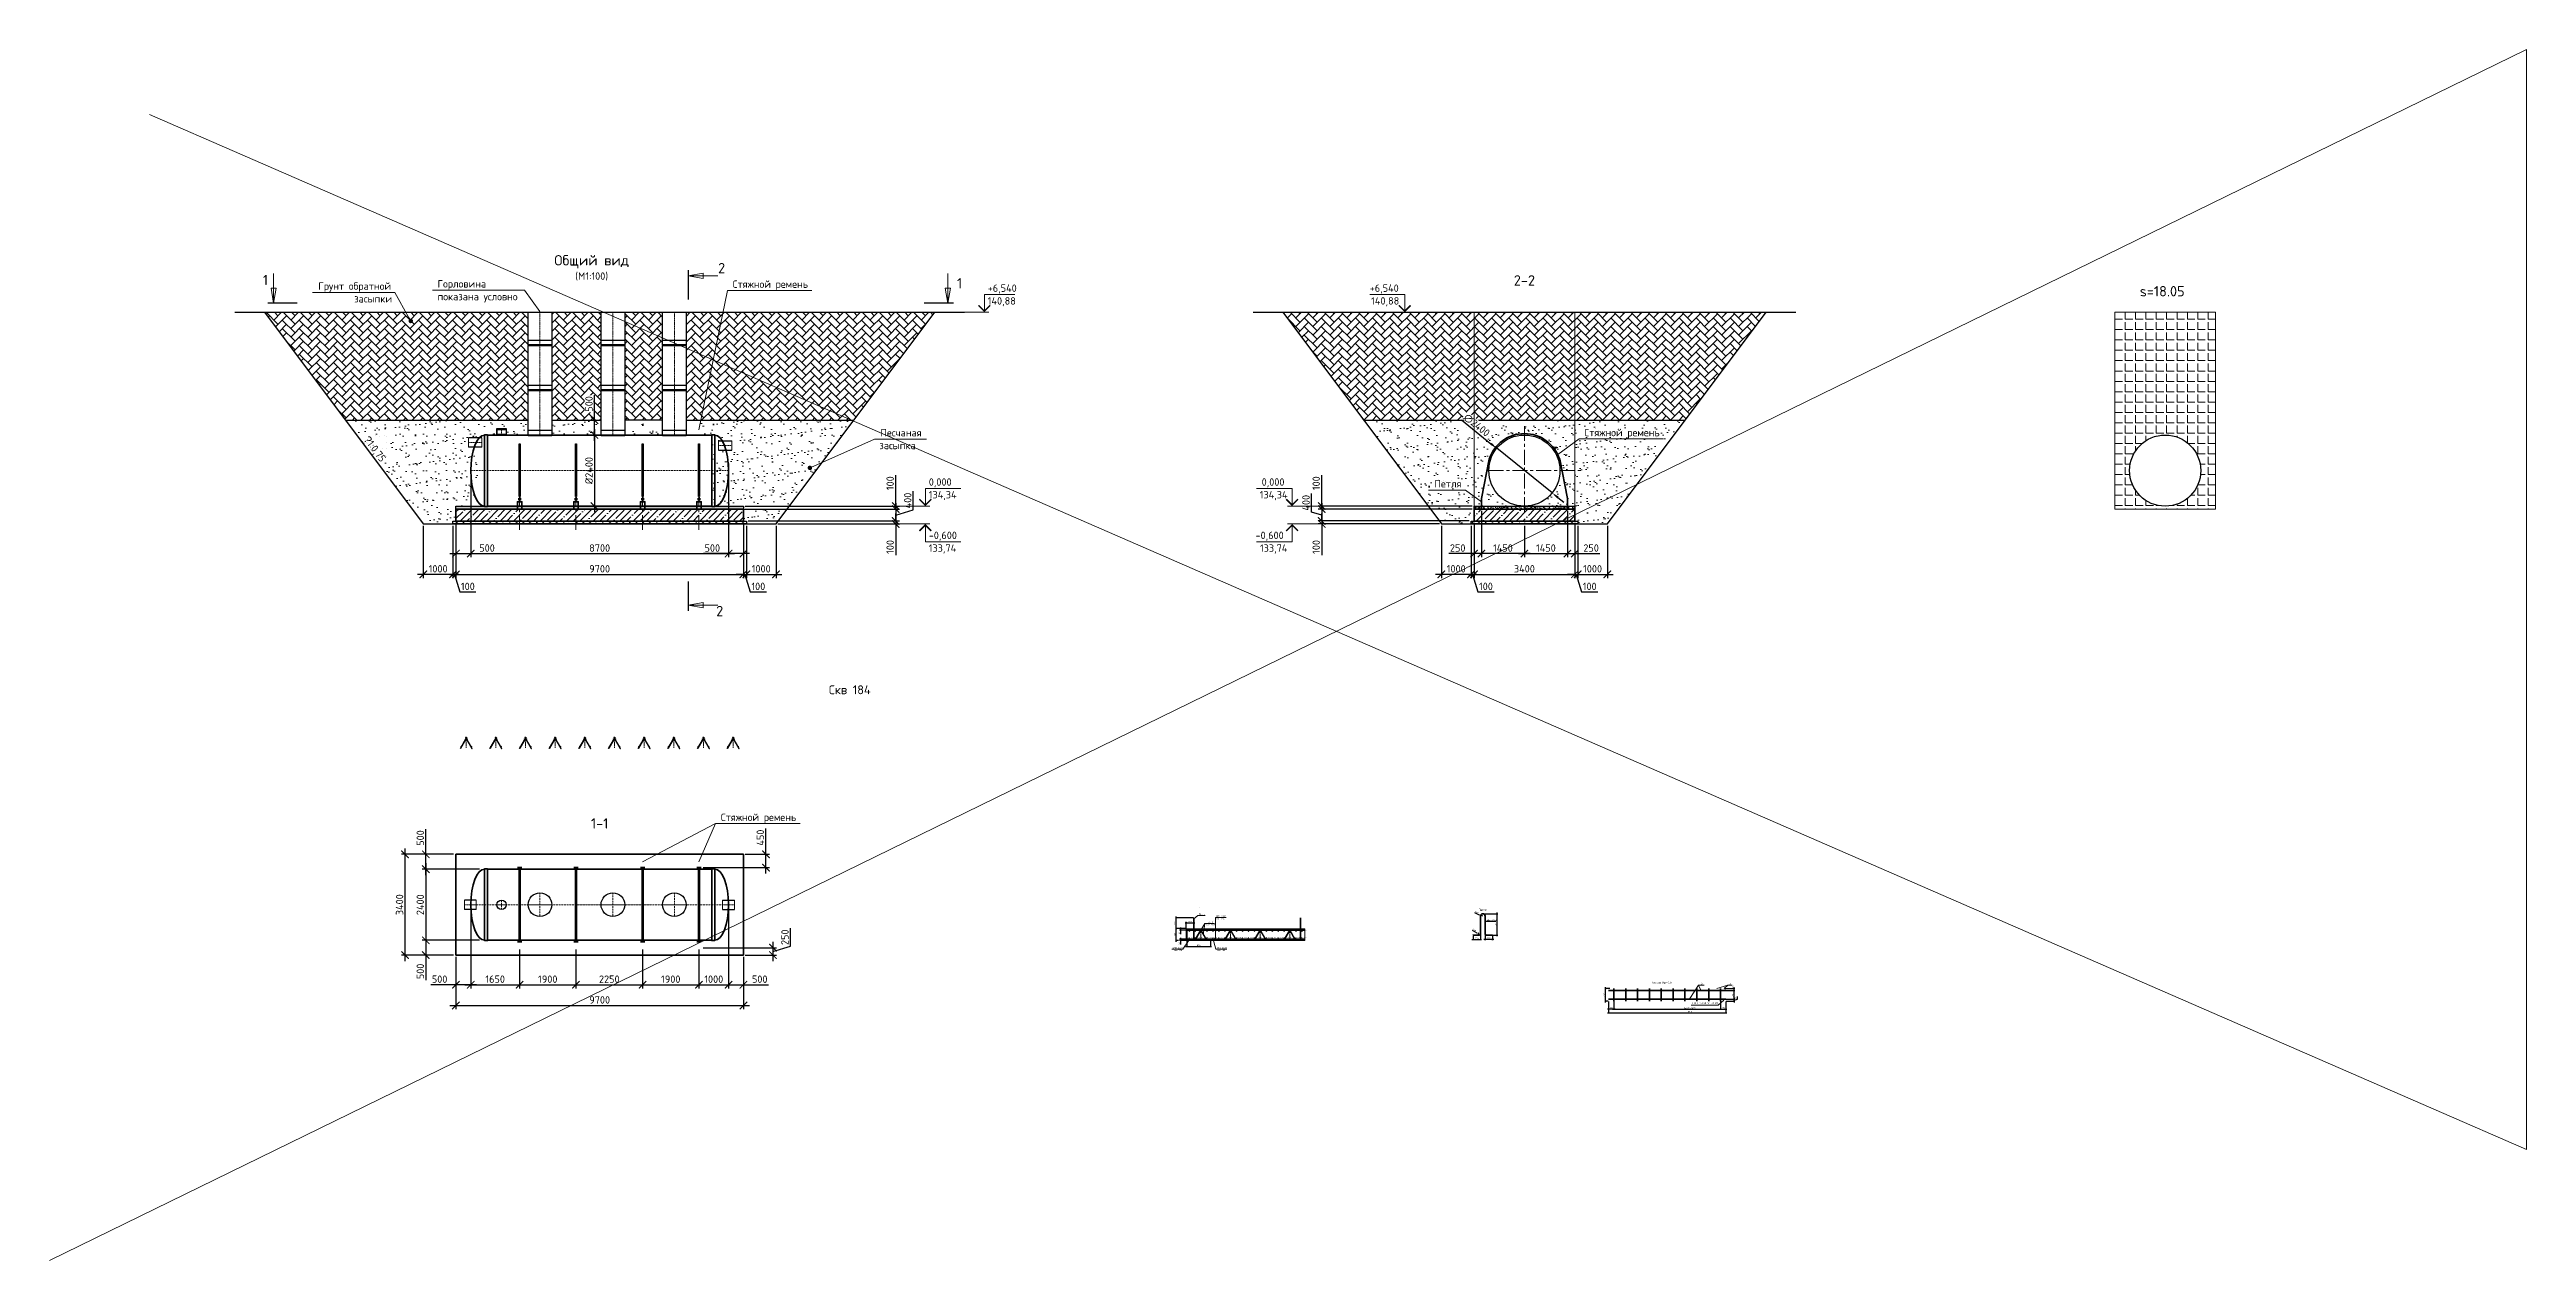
# Model space of a CAD drawing. Header units: metres. Extents: x 407396 to 516262, y -257300 to -131999.
# Drawn here: x 407396 to 490961, y -172847 to -131999 of the extents above; entities that cross this region are included whole.
import ezdxf
from ezdxf import colors
from ezdxf.entities.mleader import LeaderData, LeaderLine
from ezdxf.enums import TextEntityAlignment as Align
from ezdxf.math import Vec2, Vec3

# ---------------------------------------------------------------- set-up
doc = ezdxf.new("R2010")
doc.units = ezdxf.units.M
doc.header["$PDSIZE"] = 1
doc.linetypes.add('ACAD_ISO10W100', pattern=[18, 12, -3, 0, -3])
doc.linetypes.add('CENTER', pattern=[16, 10, -2, 2, -2])
doc.layers.get('0').update_dxf_attribs({"lineweight": 0})
doc.layers.get('Defpoints').update_dxf_attribs({"color": 3})
doc.layers.add('2-Bottom level  of pipe', color=7, linetype='Continuous')
for name, color, linetype, lineweight in [('арматура', 7, 'Continuous', 50), ('Бозовая комплектация', 7, 'Continuous', 40), ('второстепенные', 7, 'Continuous', 25), ('выноски', 7, 'Continuous', 15), ('опалубка', 7, 'Continuous', 13), ('оси', 7, 'CENTER', 13), ('основная конструкция', 7, 'Continuous', 50), ('разм.', 7, 'Continuous', 18), ('размеры', 7, 'Continuous', 15), ('Стены', 7, 'Continuous', 50), ('текст', 7, 'Continuous', 18), ('штриховка', 7, 'Continuous', 9)]:
    doc.layers.add(name, color=color, linetype=linetype, lineweight=lineweight)
doc.layers.add('помощь', color=1, linetype='Continuous', lineweight=0, plot=False)
doc.styles.add('GOST 2.304', font='CS_Gost2304.shx')
doc.styles.add('GOST-2.304_Type-B', font='GOST Common.ttf')
doc.styles.add('ISOCPEUR', font='isocpeur.ttf')
doc.styles.add('ГОСТ 2.304', font='CS_Gost2304.shx')
doc.styles.add('СПДС', font='isocpeur.ttf')
doc.dimstyles.new('SPDS', dxfattribs={"dimscale": 10, "dimtxt": 2.5, "dimasz": 2.5, "dimexe": 1.25, "dimexo": 0.625, "dimtad": 1, "dimdec": 0, "dimrnd": 0.001, "dimtxsty": 'GOST 2.304', "dimblk": 'ARCHTICK', "dimblk1": 'ARCHTICK', "dimblk2": 'ARCHTICK', "dimcen": 2.5, "dimdle": 2, "dimadec": 0, "dimazin": 2, "dimtfac": 0.75, "dimtdec": 4, "dimtmove": 1, "dimatfit": 3, "dimfxl": 1, "dimtolj": 1, "dimarcsym": 1})
doc.dimstyles.new('СПДС', dxfattribs={"dimscale": 100, "dimtxt": 2.5, "dimasz": 2.5, "dimexe": 1.25, "dimexo": 0.625, "dimtad": 1, "dimdec": 0, "dimrnd": 0.001, "dimtxsty": 'ГОСТ 2.304', "dimblk": 'ARCHTICK', "dimblk1": 'ARCHTICK', "dimblk2": 'ARCHTICK', "dimcen": 2.5, "dimdle": 2, "dimadec": 0, "dimazin": 2, "dimtfac": 0.75, "dimtdec": 4, "dimtmove": 1, "dimatfit": 3, "dimfxl": 1, "dimtolj": 1, "dimarcsym": 1})

# ---------------------------------------------------------------- blocks, each defined once
blk = doc.blocks.new('_ArchTick')
at = {"color": 0, "linetype": 'ByBlock', "lineweight": 30, "const_width": 0.15}
blk.add_lwpolyline([(-0.5, -0.5), (0.5, 0.5)], dxfattribs=at)
blk = doc.blocks.new('*D6')
at = {"layer": 'Defpoints', "color": 0, "ltscale": 100, "transparency": 16777216}
for p in [(421606, -146202), (421106, -147902)]:
    blk.add_point(p, dxfattribs=at)
at = {"layer": 'размеры', "color": 0, "lineweight": -2, "ltscale": 100, "transparency": 16777216}
for p, q in [((421606, -146265), (421606, -149127)), ((421106, -147965), (421106, -149127)), ((420906, -149002), (421606, -149002)), ((421606, -149002), (422456, -149002))]:
    blk.add_line(p, q, dxfattribs=at)
at = {"layer": 'размеры', "color": 0, "lineweight": -2, "ltscale": 100, "transparency": 16777216, "xscale": 250, "yscale": 250, "zscale": 250, "rotation": 180}
blk.add_blockref('_ArchTick', (421106, -149002), dxfattribs=at)
at = {"layer": 'размеры', "color": 0, "lineweight": -2, "ltscale": 100, "transparency": 16777216, "xscale": 250, "yscale": 250, "zscale": 250}
blk.add_blockref('_ArchTick', (421606, -149002), dxfattribs=at)
at = {"layer": 'размеры', "color": 0, "ltscale": 100, "transparency": 16777216, "insert": (422156, -148815), "char_height": 250, "attachment_point": 5, "style": 'ISOCPEUR', "bg_fill": 3, "box_fill_scale": 1.1, "bg_fill_color": 9, "bg_fill_true_color": 13158600, "bg_fill_transparency": 0}
blk.add_mtext('\\A1;500', dxfattribs=at)
at = {"layer": 'Defpoints', "color": 0, "ltscale": 100, "transparency": 16777216}
blk.add_point((421606, -149002), dxfattribs=at)
blk = doc.blocks.new('*D8')
at = {"layer": 'Defpoints', "color": 0, "ltscale": 100, "transparency": 16777216}
for p in [(421006, -148002), (421106, -149002)]:
    blk.add_point(p, dxfattribs=at)
at = {"layer": 'размеры', "color": 0, "lineweight": -2, "ltscale": 100, "transparency": 16777216}
for p, q in [((421006, -148065), (421006, -149827)), ((421106, -149065), (421106, -149827)), ((421006, -149702), (420756, -149702)), ((421056, -149702), (421234, -150296)), ((421106, -149702), (421356, -149702)), ((421234, -150296), (421784, -150296))]:
    blk.add_line(p, q, dxfattribs=at)
at = {"layer": 'размеры', "color": 0, "ltscale": 100, "transparency": 16777216, "insert": (421509, -150109), "char_height": 250, "attachment_point": 5, "style": 'ISOCPEUR', "bg_fill": 3, "box_fill_scale": 1.1, "bg_fill_color": 9, "bg_fill_true_color": 13158600, "bg_fill_transparency": 0}
blk.add_mtext('\\A1;100', dxfattribs=at)
at = {"layer": 'Defpoints', "color": 0, "ltscale": 100, "transparency": 16777216}
blk.add_point((421006, -149702), dxfattribs=at)
at = {"layer": 'размеры', "color": 0, "lineweight": -2, "ltscale": 100, "transparency": 16777216}
blk.add_line((421106, -149702), (421006, -149702), dxfattribs=at)
blk.add_line((421106, -149702), (421006, -149702), dxfattribs=at)
at = {"layer": 'размеры', "color": 0, "lineweight": -2, "ltscale": 100, "transparency": 16777216, "xscale": 250, "yscale": 250, "zscale": 250}
blk.add_blockref('_ArchTick', (421006, -149702), dxfattribs=at)
at = {"layer": 'размеры', "color": 0, "lineweight": -2, "ltscale": 100, "transparency": 16777216, "xscale": 250, "yscale": 250, "zscale": 250, "rotation": 180}
blk.add_blockref('_ArchTick', (421106, -149702), dxfattribs=at)
blk = doc.blocks.new('*D9')
at = {"layer": 'Defpoints', "color": 0, "ltscale": 100, "transparency": 16777216}
for p in [(420006, -148002), (421006, -148002)]:
    blk.add_point(p, dxfattribs=at)
at = {"layer": 'размеры', "color": 0, "lineweight": -2, "ltscale": 100, "transparency": 16777216}
for p, q in [((420006, -148065), (420006, -149827)), ((421006, -148065), (421006, -149827)), ((421206, -149702), (419806, -149702))]:
    blk.add_line(p, q, dxfattribs=at)
at = {"layer": 'размеры', "color": 0, "lineweight": -2, "ltscale": 100, "transparency": 16777216, "xscale": 250, "yscale": 250, "zscale": 250, "rotation": 180}
blk.add_blockref('_ArchTick', (420006, -149702), dxfattribs=at)
at = {"layer": 'размеры', "color": 0, "lineweight": -2, "ltscale": 100, "transparency": 16777216, "xscale": 250, "yscale": 250, "zscale": 250}
blk.add_blockref('_ArchTick', (421006, -149702), dxfattribs=at)
at = {"layer": 'размеры', "color": 0, "ltscale": 100, "transparency": 16777216, "insert": (420506, -149515), "char_height": 250, "attachment_point": 5, "style": 'ISOCPEUR', "bg_fill": 3, "box_fill_scale": 1.1, "bg_fill_color": 9, "bg_fill_true_color": 13158600, "bg_fill_transparency": 0}
blk.add_mtext('\\A1;1000', dxfattribs=at)
at = {"layer": 'Defpoints', "color": 0, "ltscale": 100, "transparency": 16777216}
blk.add_point((420006, -149702), dxfattribs=at)
blk = doc.blocks.new('*D7')
at = {"layer": 'Defpoints', "color": 0, "ltscale": 100, "transparency": 16777216}
for p in [(430806, -147902), (421106, -149002), (430806, -149702)]:
    blk.add_point(p, dxfattribs=at)
at = {"layer": 'размеры', "color": 0, "lineweight": -2, "ltscale": 100, "transparency": 16777216}
for p, q in [((430806, -147965), (430806, -149827)), ((421106, -149065), (421106, -149827)), ((420906, -149702), (431006, -149702))]:
    blk.add_line(p, q, dxfattribs=at)
at = {"layer": 'размеры', "color": 0, "lineweight": -2, "ltscale": 100, "transparency": 16777216, "xscale": 250, "yscale": 250, "zscale": 250, "rotation": 180}
blk.add_blockref('_ArchTick', (421106, -149702), dxfattribs=at)
at = {"layer": 'размеры', "color": 0, "lineweight": -2, "ltscale": 100, "transparency": 16777216, "xscale": 250, "yscale": 250, "zscale": 250}
blk.add_blockref('_ArchTick', (430806, -149702), dxfattribs=at)
at = {"layer": 'размеры', "color": 0, "ltscale": 100, "transparency": 16777216, "insert": (425956, -149515), "char_height": 250, "attachment_point": 5, "style": 'ISOCPEUR', "bg_fill": 3, "box_fill_scale": 1.1, "bg_fill_color": 9, "bg_fill_true_color": 13158600, "bg_fill_transparency": 0}
blk.add_mtext('\\A1;9700', dxfattribs=at)
blk = doc.blocks.new('*D10')
at = {"layer": 'Defpoints', "color": 0, "ltscale": 100, "transparency": 16777216}
for p in [(430906, -148002), (430806, -149002)]:
    blk.add_point(p, dxfattribs=at)
at = {"layer": 'размеры', "color": 0, "lineweight": -2, "ltscale": 100, "transparency": 16777216}
for p, q in [((430906, -148065), (430906, -149827)), ((430806, -149065), (430806, -149827)), ((430806, -149702), (430556, -149702)), ((430856, -149702), (431034, -150296)), ((430906, -149702), (431156, -149702)), ((431034, -150296), (431584, -150296))]:
    blk.add_line(p, q, dxfattribs=at)
at = {"layer": 'размеры', "color": 0, "ltscale": 100, "transparency": 16777216, "insert": (431309, -150109), "char_height": 250, "attachment_point": 5, "style": 'ISOCPEUR', "bg_fill": 3, "box_fill_scale": 1.1, "bg_fill_color": 9, "bg_fill_true_color": 13158600, "bg_fill_transparency": 0}
blk.add_mtext('\\A1;100', dxfattribs=at)
at = {"layer": 'Defpoints', "color": 0, "ltscale": 100, "transparency": 16777216}
blk.add_point((430906, -149702), dxfattribs=at)
at = {"layer": 'размеры', "color": 0, "lineweight": -2, "ltscale": 100, "transparency": 16777216}
blk.add_line((430806, -149702), (430906, -149702), dxfattribs=at)
blk.add_line((430806, -149702), (430906, -149702), dxfattribs=at)
at = {"layer": 'размеры', "color": 0, "lineweight": -2, "ltscale": 100, "transparency": 16777216, "xscale": 250, "yscale": 250, "zscale": 250}
blk.add_blockref('_ArchTick', (430806, -149702), dxfattribs=at)
at = {"layer": 'размеры', "color": 0, "lineweight": -2, "ltscale": 100, "transparency": 16777216, "xscale": 250, "yscale": 250, "zscale": 250, "rotation": 180}
blk.add_blockref('_ArchTick', (430906, -149702), dxfattribs=at)
blk = doc.blocks.new('*D11')
at = {"layer": 'Defpoints', "color": 0, "ltscale": 100, "transparency": 16777216}
for p in [(430906, -148002), (431906, -148002)]:
    blk.add_point(p, dxfattribs=at)
at = {"layer": 'размеры', "color": 0, "lineweight": -2, "ltscale": 100, "transparency": 16777216}
for p, q in [((430906, -148065), (430906, -149827)), ((431906, -148065), (431906, -149827)), ((430706, -149702), (432106, -149702))]:
    blk.add_line(p, q, dxfattribs=at)
at = {"layer": 'размеры', "color": 0, "lineweight": -2, "ltscale": 100, "transparency": 16777216, "xscale": 250, "yscale": 250, "zscale": 250, "rotation": 180}
blk.add_blockref('_ArchTick', (430906, -149702), dxfattribs=at)
at = {"layer": 'размеры', "color": 0, "lineweight": -2, "ltscale": 100, "transparency": 16777216, "xscale": 250, "yscale": 250, "zscale": 250}
blk.add_blockref('_ArchTick', (431906, -149702), dxfattribs=at)
at = {"layer": 'размеры', "color": 0, "ltscale": 100, "transparency": 16777216, "insert": (431406, -149515), "char_height": 250, "attachment_point": 5, "style": 'ISOCPEUR', "bg_fill": 3, "box_fill_scale": 1.1, "bg_fill_color": 9, "bg_fill_true_color": 13158600, "bg_fill_transparency": 0}
blk.add_mtext('\\A1;1000', dxfattribs=at)
at = {"layer": 'Defpoints', "color": 0, "ltscale": 100, "transparency": 16777216}
blk.add_point((431906, -149702), dxfattribs=at)
blk = doc.blocks.new('*D12')
at = {"layer": 'Defpoints', "color": 0, "ltscale": 100, "transparency": 16777216}
for p in [(430806, -147402), (430806, -147502), (435944, -147402)]:
    blk.add_point(p, dxfattribs=at)
at = {"layer": 'размеры', "color": 0, "lineweight": -2, "ltscale": 100, "transparency": 16777216}
for p, q in [((435944, -147402), (435944, -146352)), ((430869, -147402), (436069, -147402)), ((430869, -147502), (436069, -147502)), ((435944, -147502), (435944, -147402)), ((435944, -147502), (435944, -147752))]:
    blk.add_line(p, q, dxfattribs=at)
at = {"layer": 'размеры', "color": 0, "lineweight": -2, "ltscale": 100, "transparency": 16777216, "xscale": 250, "yscale": 250, "zscale": 250}
for p, rotation in [((435944, -147402), 270), ((435944, -147502), 90)]:
    blk.add_blockref('_ArchTick', p, dxfattribs=dict(at, rotation=rotation))
at = {"layer": 'размеры', "color": 0, "ltscale": 100, "transparency": 16777216, "insert": (435756, -146627), "char_height": 250, "attachment_point": 5, "rotation": 90, "style": 'ISOCPEUR'}
blk.add_mtext('\\A1;100', dxfattribs=at)
blk = doc.blocks.new('*D13')
at = {"layer": 'Defpoints', "color": 0, "ltscale": 100, "transparency": 16777216}
for p in [(430806, -147502), (430906, -147902)]:
    blk.add_point(p, dxfattribs=at)
at = {"layer": 'размеры', "color": 0, "lineweight": -2, "ltscale": 100, "transparency": 16777216}
for p, q in [((436538, -147524), (436538, -146899)), ((430869, -147502), (436069, -147502)), ((430969, -147902), (436069, -147902)), ((435944, -147302), (435944, -148102)), ((435944, -147702), (436538, -147524))]:
    blk.add_line(p, q, dxfattribs=at)
at = {"layer": 'размеры', "color": 0, "ltscale": 100, "transparency": 16777216, "insert": (436350, -147212), "char_height": 250, "attachment_point": 5, "rotation": 90, "style": 'ISOCPEUR', "bg_fill": 3, "box_fill_scale": 1.1, "bg_fill_color": 9, "bg_fill_true_color": 13158600, "bg_fill_transparency": 0}
blk.add_mtext('\\A1;400', dxfattribs=at)
at = {"layer": 'Defpoints', "color": 0, "ltscale": 100, "transparency": 16777216}
blk.add_point((435944, -147902), dxfattribs=at)
at = {"layer": 'размеры', "color": 0, "lineweight": -2, "ltscale": 100, "transparency": 16777216, "xscale": 250, "yscale": 250, "zscale": 250}
for p, rotation in [((435944, -147502), 90), ((435944, -147902), 270)]:
    blk.add_blockref('_ArchTick', p, dxfattribs=dict(at, rotation=rotation))
blk = doc.blocks.new('*D14')
at = {"layer": 'Defpoints', "color": 0, "ltscale": 100, "transparency": 16777216}
for p in [(430906, -147902), (431906, -148002), (435944, -148002)]:
    blk.add_point(p, dxfattribs=at)
at = {"layer": 'размеры', "color": 0, "lineweight": -2, "ltscale": 100, "transparency": 16777216}
for p, q in [((430969, -147902), (436069, -147902)), ((435944, -147902), (435944, -147652)), ((435944, -147902), (435944, -148002)), ((431969, -148002), (436069, -148002)), ((435944, -148002), (435944, -149052))]:
    blk.add_line(p, q, dxfattribs=at)
at = {"layer": 'размеры', "color": 0, "lineweight": -2, "ltscale": 100, "transparency": 16777216, "xscale": 250, "yscale": 250, "zscale": 250}
for p, rotation in [((435944, -147902), 270), ((435944, -148002), 90)]:
    blk.add_blockref('_ArchTick', p, dxfattribs=dict(at, rotation=rotation))
at = {"layer": 'размеры', "color": 0, "ltscale": 100, "transparency": 16777216, "insert": (435756, -148777), "char_height": 250, "attachment_point": 5, "rotation": 90, "style": 'ISOCPEUR'}
blk.add_mtext('\\A1;100', dxfattribs=at)
blk = doc.blocks.new('*D15')
at = {"layer": 'Defpoints', "color": 0, "ltscale": 100, "transparency": 16777216}
for p in [(421606, -146202), (430306, -145902), (430306, -149002)]:
    blk.add_point(p, dxfattribs=at)
at = {"layer": 'размеры', "color": 0, "lineweight": -2, "ltscale": 100, "transparency": 16777216}
for p, q in [((430306, -145965), (430306, -149127)), ((421606, -146265), (421606, -149127)), ((421406, -149002), (430506, -149002))]:
    blk.add_line(p, q, dxfattribs=at)
at = {"layer": 'размеры', "color": 0, "lineweight": -2, "ltscale": 100, "transparency": 16777216, "xscale": 250, "yscale": 250, "zscale": 250, "rotation": 180}
blk.add_blockref('_ArchTick', (421606, -149002), dxfattribs=at)
at = {"layer": 'размеры', "color": 0, "lineweight": -2, "ltscale": 100, "transparency": 16777216, "xscale": 250, "yscale": 250, "zscale": 250}
blk.add_blockref('_ArchTick', (430306, -149002), dxfattribs=at)
at = {"layer": 'размеры', "color": 0, "ltscale": 100, "transparency": 16777216, "insert": (425956, -148815), "char_height": 250, "attachment_point": 5, "style": 'ISOCPEUR', "bg_fill": 3, "box_fill_scale": 1.1, "bg_fill_color": 9, "bg_fill_true_color": 13158600, "bg_fill_transparency": 0}
blk.add_mtext('\\A1;8700', dxfattribs=at)
blk = doc.blocks.new('*D16')
at = {"layer": 'Defpoints', "color": 0, "ltscale": 100, "transparency": 16777216}
for p in [(430306, -145902), (430806, -147902)]:
    blk.add_point(p, dxfattribs=at)
at = {"layer": 'размеры', "color": 0, "lineweight": -2, "ltscale": 100, "transparency": 16777216}
for p, q in [((430306, -145965), (430306, -149127)), ((430806, -147965), (430806, -149127)), ((430306, -149002), (429456, -149002)), ((431006, -149002), (430306, -149002))]:
    blk.add_line(p, q, dxfattribs=at)
at = {"layer": 'размеры', "color": 0, "lineweight": -2, "ltscale": 100, "transparency": 16777216, "xscale": 250, "yscale": 250, "zscale": 250, "rotation": 180}
blk.add_blockref('_ArchTick', (430306, -149002), dxfattribs=at)
at = {"layer": 'размеры', "color": 0, "lineweight": -2, "ltscale": 100, "transparency": 16777216, "xscale": 250, "yscale": 250, "zscale": 250}
blk.add_blockref('_ArchTick', (430806, -149002), dxfattribs=at)
at = {"layer": 'размеры', "color": 0, "ltscale": 100, "transparency": 16777216, "insert": (429756, -148815), "char_height": 250, "attachment_point": 5, "style": 'ISOCPEUR', "bg_fill": 3, "box_fill_scale": 1.1, "bg_fill_color": 9, "bg_fill_true_color": 13158600, "bg_fill_transparency": 0}
blk.add_mtext('\\A1;500', dxfattribs=at)
at = {"layer": 'Defpoints', "color": 0, "ltscale": 100, "transparency": 16777216}
blk.add_point((430306, -149002), dxfattribs=at)
blk = doc.blocks.new('обхват')
at = {"layer": 'второстепенные', "ltscale": 10}
for p, q in [((331284, -135781), (331258, -135781)), ((331258, -135781), (331258, -135783)), ((331258, -135783), (331284, -135783)), ((331262, -135783), (331260, -135784)), ((331260, -135784), (331260, -135792)), ((331262, -135793), (331260, -135792)), ((331280, -135783), (331262, -135783)), ((331280, -135793), (331262, -135793)), ((331265, -135784), (331265, -135792)), ((331277, -135784), (331277, -135792)), ((331280, -135783), (331282, -135784)), ((331280, -135793), (331282, -135792)), ((331282, -135784), (331282, -135792)), ((331284, -135783), (331284, -135781))]:
    blk.add_line(p, q, dxfattribs=at)
blk.add_lwpolyline([(331286, -133952), (331286, -135723), (331256, -135723), (331256, -133952)], close=True, dxfattribs=at)
for points in [[(331241, -135776), (331301, -135776), (331301, -135846), (331277, -135846)], [(331265, -135846), (331241, -135846), (331241, -135776)], [(331241, -135776), (331241, -135781), (331301, -135781), (331301, -135776)], [(331278, -135749), (331264, -135749)], [(331264, -135776), (331264, -135781)], [(331264, -135803), (331264, -135793)], [(331265, -135804), (331264, -135803)], [(331264, -135803), (331278, -135803)], [(331265, -135749), (331265, -135781)], [(331265, -135793), (331265, -135804)], [(331277, -135804), (331265, -135804)], [(331265, -135824), (331265, -135917)], [(331277, -135749), (331277, -135781)], [(331278, -135803), (331277, -135804)], [(331277, -135917), (331277, -135824)], [(331278, -135776), (331278, -135781)]]:
    blk.add_lwpolyline(points, dxfattribs=at)
blk.add_lwpolyline([(331265, -135917, 1), (331277, -135917)], format="xyb", dxfattribs=at)
for centre, radius, start, end in [((331263, -135788), 4.35, 55.6577, 124.3423), ((331263, -135789), 4.35, 235.6577, 304.3423), ((331271, -135821), 9, 311.81031, 228.18969), ((331271, -135807), 23.3, 75.3257, 104.6743), ((331271, -135770), 23.3, 255.3257, 284.6743), ((331271, -135824), 6, 0, 180), ((331279, -135788), 4.35, 55.6577, 124.3423), ((331279, -135789), 4.35, 235.6577, 304.3423)]:
    blk.add_arc(centre, radius, start, end, dxfattribs=at)
at = {"layer": 'оси', "ltscale": 50}
blk.add_lwpolyline([(331271, -136854), (331271, -133878)], dxfattribs=at)
at = {"layer": 'основная конструкция', "ltscale": 100}
blk.add_lwpolyline([(331196, -136152), (331196, -135902), (331346, -135902), (331346, -136152)], close=True, dxfattribs=at)
blk = doc.blocks.new('*U17')
blk.add_blockref('обхват', (-331271, 134866))
blk = doc.blocks.new('*U18')
at = {"layer": 'второстепенные', "color": 0, "linetype": 'ByBlock', "lineweight": -2, "transparency": 16777216}
for p in [(-1900, 0), (0, 0)]:
    blk.add_blockref('*U17', p, dxfattribs=at)
blk = doc.blocks.new('обхват план')
at = {"layer": 'арматура', "ltscale": 10}
for points in [[(329721, -159306), (329871, -159306)], [(329721, -161806), (329871, -161806)]]:
    blk.add_lwpolyline(points, dxfattribs=at)
at = {"layer": 'основная конструкция', "ltscale": 100}
blk.add_lwpolyline([(329781, -161806), (329811, -161806), (329811, -159306), (329781, -159306)], close=True, dxfattribs=at)
at = {"layer": 'помощь', "ltscale": 10}
blk.add_lwpolyline([(329796, -159306), (329796, -161806)], dxfattribs=at)
blk = doc.blocks.new('*U19')
at = {"layer": 'второстепенные'}
blk.add_blockref('обхват план', (-329796, 160556), dxfattribs=at)
blk = doc.blocks.new('*U20')
at = {"layer": 'второстепенные', "color": 0, "linetype": 'ByBlock', "lineweight": -2, "transparency": 16777216}
for p in [(-1900, 0), (0, 0)]:
    blk.add_blockref('*U19', p, dxfattribs=at)
blk = doc.blocks.new('*U21')
at = {"layer": 'второстепенные'}
blk.add_blockref('обхват план', (-329796, 160556), dxfattribs=at)
blk = doc.blocks.new('*U22')
at = {"layer": 'второстепенные', "color": 0, "linetype": 'ByBlock', "lineweight": -2, "transparency": 16777216}
for p in [(-1900, 0), (0, 0)]:
    blk.add_blockref('*U21', p, dxfattribs=at)
blk = doc.blocks.new('*D23')
at = {"layer": 'Defpoints', "color": 0, "ltscale": 100, "transparency": 16777216}
for p in [(421106, -162546), (430806, -162546), (430806, -164246)]:
    blk.add_point(p, dxfattribs=at)
at = {"layer": 'размеры', "color": 0, "lineweight": -2, "ltscale": 100, "transparency": 16777216}
for p, q in [((421106, -162608), (421106, -164371)), ((430806, -162608), (430806, -164371)), ((420906, -164246), (431006, -164246))]:
    blk.add_line(p, q, dxfattribs=at)
at = {"layer": 'размеры', "color": 0, "lineweight": -2, "ltscale": 100, "transparency": 16777216, "xscale": 250, "yscale": 250, "zscale": 250, "rotation": 180}
blk.add_blockref('_ArchTick', (421106, -164246), dxfattribs=at)
at = {"layer": 'размеры', "color": 0, "lineweight": -2, "ltscale": 100, "transparency": 16777216, "xscale": 250, "yscale": 250, "zscale": 250}
blk.add_blockref('_ArchTick', (430806, -164246), dxfattribs=at)
at = {"layer": 'размеры', "color": 0, "ltscale": 100, "transparency": 16777216, "insert": (425956, -164058), "char_height": 250, "attachment_point": 5, "style": 'ISOCPEUR'}
blk.add_mtext('\\A1;9700', dxfattribs=at)
blk = doc.blocks.new('*D24')
at = {"layer": 'Defpoints', "color": 0, "ltscale": 100, "transparency": 16777216}
for p in [(430306, -160846), (429306, -162296), (430306, -163546)]:
    blk.add_point(p, dxfattribs=at)
at = {"layer": 'размеры', "color": 0, "lineweight": -2, "ltscale": 100, "transparency": 16777216}
for p, q in [((430306, -160908), (430306, -163671)), ((429306, -162358), (429306, -163671)), ((429106, -163546), (430506, -163546))]:
    blk.add_line(p, q, dxfattribs=at)
at = {"layer": 'размеры', "color": 0, "lineweight": -2, "ltscale": 100, "transparency": 16777216, "xscale": 250, "yscale": 250, "zscale": 250, "rotation": 180}
blk.add_blockref('_ArchTick', (429306, -163546), dxfattribs=at)
at = {"layer": 'размеры', "color": 0, "lineweight": -2, "ltscale": 100, "transparency": 16777216, "xscale": 250, "yscale": 250, "zscale": 250}
blk.add_blockref('_ArchTick', (430306, -163546), dxfattribs=at)
at = {"layer": 'размеры', "color": 0, "ltscale": 100, "transparency": 16777216, "insert": (429806, -163358), "char_height": 250, "attachment_point": 5, "style": 'ISOCPEUR'}
blk.add_mtext('\\A1;1000', dxfattribs=at)
blk = doc.blocks.new('*D25')
at = {"layer": 'Defpoints', "color": 0, "ltscale": 100, "transparency": 16777216}
for p in [(430306, -160846), (430806, -162546), (430806, -163546)]:
    blk.add_point(p, dxfattribs=at)
at = {"layer": 'размеры', "color": 0, "lineweight": -2, "ltscale": 100, "transparency": 16777216}
for p, q in [((430306, -160908), (430306, -163671)), ((430806, -162608), (430806, -163671)), ((430106, -163546), (430806, -163546)), ((430806, -163546), (431656, -163546))]:
    blk.add_line(p, q, dxfattribs=at)
at = {"layer": 'размеры', "color": 0, "lineweight": -2, "ltscale": 100, "transparency": 16777216, "xscale": 250, "yscale": 250, "zscale": 250, "rotation": 180}
blk.add_blockref('_ArchTick', (430306, -163546), dxfattribs=at)
at = {"layer": 'размеры', "color": 0, "lineweight": -2, "ltscale": 100, "transparency": 16777216, "xscale": 250, "yscale": 250, "zscale": 250}
blk.add_blockref('_ArchTick', (430806, -163546), dxfattribs=at)
at = {"layer": 'размеры', "color": 0, "ltscale": 100, "transparency": 16777216, "insert": (431356, -163358), "char_height": 250, "attachment_point": 5, "style": 'ISOCPEUR'}
blk.add_mtext('\\A1;500', dxfattribs=at)
blk = doc.blocks.new('*D26')
at = {"layer": 'Defpoints', "color": 0, "ltscale": 100, "transparency": 16777216}
for p in [(421606, -160846), (421106, -162546), (421106, -163546)]:
    blk.add_point(p, dxfattribs=at)
at = {"layer": 'размеры', "color": 0, "lineweight": -2, "ltscale": 100, "transparency": 16777216}
for p, q in [((421606, -160908), (421606, -163671)), ((421106, -162608), (421106, -163671)), ((421106, -163546), (420256, -163546)), ((421806, -163546), (421106, -163546))]:
    blk.add_line(p, q, dxfattribs=at)
at = {"layer": 'размеры', "color": 0, "lineweight": -2, "ltscale": 100, "transparency": 16777216, "xscale": 250, "yscale": 250, "zscale": 250, "rotation": 180}
blk.add_blockref('_ArchTick', (421106, -163546), dxfattribs=at)
at = {"layer": 'размеры', "color": 0, "lineweight": -2, "ltscale": 100, "transparency": 16777216, "xscale": 250, "yscale": 250, "zscale": 250}
blk.add_blockref('_ArchTick', (421606, -163546), dxfattribs=at)
at = {"layer": 'размеры', "color": 0, "ltscale": 100, "transparency": 16777216, "insert": (420556, -163358), "char_height": 250, "attachment_point": 5, "style": 'ISOCPEUR'}
blk.add_mtext('\\A1;500', dxfattribs=at)
blk = doc.blocks.new('*D27')
at = {"layer": 'Defpoints', "color": 0, "ltscale": 100, "transparency": 16777216}
for p in [(427406, -162296), (429306, -162296), (429306, -163546)]:
    blk.add_point(p, dxfattribs=at)
at = {"layer": 'размеры', "color": 0, "lineweight": -2, "ltscale": 100, "transparency": 16777216}
for p, q in [((427406, -162358), (427406, -163671)), ((429306, -162358), (429306, -163671)), ((427206, -163546), (429506, -163546))]:
    blk.add_line(p, q, dxfattribs=at)
at = {"layer": 'размеры', "color": 0, "lineweight": -2, "ltscale": 100, "transparency": 16777216, "xscale": 250, "yscale": 250, "zscale": 250, "rotation": 180}
blk.add_blockref('_ArchTick', (427406, -163546), dxfattribs=at)
at = {"layer": 'размеры', "color": 0, "lineweight": -2, "ltscale": 100, "transparency": 16777216, "xscale": 250, "yscale": 250, "zscale": 250}
blk.add_blockref('_ArchTick', (429306, -163546), dxfattribs=at)
at = {"layer": 'размеры', "color": 0, "ltscale": 100, "transparency": 16777216, "insert": (428356, -163358), "char_height": 250, "attachment_point": 5, "style": 'ISOCPEUR'}
blk.add_mtext('\\A1;1900', dxfattribs=at)
blk = doc.blocks.new('*D28')
at = {"layer": 'Defpoints', "color": 0, "ltscale": 100, "transparency": 16777216}
for p in [(421606, -160846), (423256, -162296), (423256, -163546)]:
    blk.add_point(p, dxfattribs=at)
at = {"layer": 'размеры', "color": 0, "lineweight": -2, "ltscale": 100, "transparency": 16777216}
for p, q in [((421606, -160908), (421606, -163671)), ((423256, -162358), (423256, -163671)), ((421406, -163546), (423456, -163546))]:
    blk.add_line(p, q, dxfattribs=at)
at = {"layer": 'размеры', "color": 0, "lineweight": -2, "ltscale": 100, "transparency": 16777216, "xscale": 250, "yscale": 250, "zscale": 250, "rotation": 180}
blk.add_blockref('_ArchTick', (421606, -163546), dxfattribs=at)
at = {"layer": 'размеры', "color": 0, "lineweight": -2, "ltscale": 100, "transparency": 16777216, "xscale": 250, "yscale": 250, "zscale": 250}
blk.add_blockref('_ArchTick', (423256, -163546), dxfattribs=at)
at = {"layer": 'размеры', "color": 0, "ltscale": 100, "transparency": 16777216, "insert": (422431, -163358), "char_height": 250, "attachment_point": 5, "style": 'ISOCPEUR'}
blk.add_mtext('\\A1;1650', dxfattribs=at)
blk = doc.blocks.new('*D29')
at = {"layer": 'Defpoints', "color": 0, "ltscale": 100, "transparency": 16777216}
for p in [(423256, -162296), (425156, -162296), (425156, -163546)]:
    blk.add_point(p, dxfattribs=at)
at = {"layer": 'размеры', "color": 0, "lineweight": -2, "ltscale": 100, "transparency": 16777216}
for p, q in [((423256, -162358), (423256, -163671)), ((425156, -162358), (425156, -163671)), ((423056, -163546), (425356, -163546))]:
    blk.add_line(p, q, dxfattribs=at)
at = {"layer": 'размеры', "color": 0, "lineweight": -2, "ltscale": 100, "transparency": 16777216, "xscale": 250, "yscale": 250, "zscale": 250, "rotation": 180}
blk.add_blockref('_ArchTick', (423256, -163546), dxfattribs=at)
at = {"layer": 'размеры', "color": 0, "lineweight": -2, "ltscale": 100, "transparency": 16777216, "xscale": 250, "yscale": 250, "zscale": 250}
blk.add_blockref('_ArchTick', (425156, -163546), dxfattribs=at)
at = {"layer": 'размеры', "color": 0, "ltscale": 100, "transparency": 16777216, "insert": (424206, -163358), "char_height": 250, "attachment_point": 5, "style": 'ISOCPEUR'}
blk.add_mtext('\\A1;1900', dxfattribs=at)
blk = doc.blocks.new('*D30')
at = {"layer": 'Defpoints', "color": 0, "ltscale": 100, "transparency": 16777216}
for p in [(425156, -162296), (427406, -162296), (427406, -163546)]:
    blk.add_point(p, dxfattribs=at)
at = {"layer": 'размеры', "color": 0, "lineweight": -2, "ltscale": 100, "transparency": 16777216}
for p, q in [((425156, -162358), (425156, -163671)), ((427406, -162358), (427406, -163671)), ((424956, -163546), (427606, -163546))]:
    blk.add_line(p, q, dxfattribs=at)
at = {"layer": 'размеры', "color": 0, "lineweight": -2, "ltscale": 100, "transparency": 16777216, "xscale": 250, "yscale": 250, "zscale": 250, "rotation": 180}
blk.add_blockref('_ArchTick', (425156, -163546), dxfattribs=at)
at = {"layer": 'размеры', "color": 0, "lineweight": -2, "ltscale": 100, "transparency": 16777216, "xscale": 250, "yscale": 250, "zscale": 250}
blk.add_blockref('_ArchTick', (427406, -163546), dxfattribs=at)
at = {"layer": 'размеры', "color": 0, "ltscale": 100, "transparency": 16777216, "insert": (426281, -163358), "char_height": 250, "attachment_point": 5, "style": 'ISOCPEUR'}
blk.add_mtext('\\A1;2250', dxfattribs=at)
blk = doc.blocks.new('*D33')
at = {"layer": 'Defpoints', "color": 0, "ltscale": 100, "transparency": 16777216}
for p in [(420091, -159146), (421091, -159146), (421966, -159646)]:
    blk.add_point(p, dxfattribs=at)
at = {"layer": 'размеры', "color": 0, "lineweight": -2, "ltscale": 100, "transparency": 16777216}
for p, q in [((420091, -159146), (420091, -158296)), ((421029, -159146), (419966, -159146)), ((420091, -159846), (420091, -159146)), ((421904, -159646), (419966, -159646))]:
    blk.add_line(p, q, dxfattribs=at)
at = {"layer": 'размеры', "color": 0, "lineweight": -2, "ltscale": 100, "transparency": 16777216, "xscale": 250, "yscale": 250, "zscale": 250}
for p, rotation in [((420091, -159146), 90), ((420091, -159646), 270)]:
    blk.add_blockref('_ArchTick', p, dxfattribs=dict(at, rotation=rotation))
at = {"layer": 'размеры', "color": 0, "ltscale": 100, "transparency": 16777216, "insert": (419904, -158596), "char_height": 250, "attachment_point": 5, "rotation": 90, "style": 'ISOCPEUR'}
blk.add_mtext('\\A1;500', dxfattribs=at)
blk = doc.blocks.new('*D31')
at = {"layer": 'Defpoints', "color": 0, "ltscale": 100, "transparency": 16777216}
for p in [(421966, -159646), (420091, -162046), (421966, -162046)]:
    blk.add_point(p, dxfattribs=at)
at = {"layer": 'размеры', "color": 0, "lineweight": -2, "ltscale": 100, "transparency": 16777216}
for p, q in [((420091, -159446), (420091, -162246)), ((421904, -159646), (419966, -159646)), ((421904, -162046), (419966, -162046))]:
    blk.add_line(p, q, dxfattribs=at)
at = {"layer": 'размеры', "color": 0, "lineweight": -2, "ltscale": 100, "transparency": 16777216, "xscale": 250, "yscale": 250, "zscale": 250}
for p, rotation in [((420091, -159646), 90), ((420091, -162046), 270)]:
    blk.add_blockref('_ArchTick', p, dxfattribs=dict(at, rotation=rotation))
at = {"layer": 'размеры', "color": 0, "ltscale": 100, "transparency": 16777216, "insert": (419904, -160846), "char_height": 250, "attachment_point": 5, "rotation": 90, "style": 'ISOCPEUR'}
blk.add_mtext('\\A1;2400', dxfattribs=at)
blk = doc.blocks.new('*D34')
at = {"layer": 'Defpoints', "color": 0, "ltscale": 100, "transparency": 16777216}
for p in [(421966, -162046), (420091, -162546), (421091, -162546)]:
    blk.add_point(p, dxfattribs=at)
at = {"layer": 'размеры', "color": 0, "lineweight": -2, "ltscale": 100, "transparency": 16777216}
for p, q in [((421904, -162046), (419966, -162046)), ((420091, -161846), (420091, -162546)), ((421029, -162546), (419966, -162546)), ((420091, -162546), (420091, -163396))]:
    blk.add_line(p, q, dxfattribs=at)
at = {"layer": 'размеры', "color": 0, "lineweight": -2, "ltscale": 100, "transparency": 16777216, "xscale": 250, "yscale": 250, "zscale": 250}
for p, rotation in [((420091, -162046), 90), ((420091, -162546), 270)]:
    blk.add_blockref('_ArchTick', p, dxfattribs=dict(at, rotation=rotation))
at = {"layer": 'размеры', "color": 0, "ltscale": 100, "transparency": 16777216, "insert": (419904, -163096), "char_height": 250, "attachment_point": 5, "rotation": 90, "style": 'ISOCPEUR'}
blk.add_mtext('\\A1;500', dxfattribs=at)
blk = doc.blocks.new('*D32')
at = {"layer": 'Defpoints', "color": 0, "ltscale": 100, "transparency": 16777216}
for p in [(419391, -159146), (420091, -159146), (420091, -162546)]:
    blk.add_point(p, dxfattribs=at)
at = {"layer": 'размеры', "color": 0, "lineweight": -2, "ltscale": 100, "transparency": 16777216}
for p, q in [((420029, -159146), (419266, -159146)), ((419391, -162746), (419391, -158946)), ((420029, -162546), (419266, -162546))]:
    blk.add_line(p, q, dxfattribs=at)
at = {"layer": 'размеры', "color": 0, "lineweight": -2, "ltscale": 100, "transparency": 16777216, "xscale": 250, "yscale": 250, "zscale": 250}
for p, rotation in [((419391, -159146), 90), ((419391, -162546), 270)]:
    blk.add_blockref('_ArchTick', p, dxfattribs=dict(at, rotation=rotation))
at = {"layer": 'размеры', "color": 0, "ltscale": 100, "transparency": 16777216, "insert": (419204, -160846), "char_height": 250, "attachment_point": 5, "rotation": 90, "style": 'ISOCPEUR'}
blk.add_mtext('\\A1;3400', dxfattribs=at)
blk = doc.blocks.new('*D40')
at = {"layer": 'Defpoints', "color": 0, "ltscale": 100, "transparency": 16777216}
for p in [(455704, -147502), (457154, -148002)]:
    blk.add_point(p, dxfattribs=at)
at = {"layer": 'размеры', "color": 0, "lineweight": -2, "ltscale": 100, "transparency": 16777216}
for p, q in [((455704, -147565), (455704, -149127)), ((457154, -148065), (457154, -149127)), ((457354, -149002), (455504, -149002))]:
    blk.add_line(p, q, dxfattribs=at)
at = {"layer": 'размеры', "color": 0, "lineweight": -2, "ltscale": 100, "transparency": 16777216, "xscale": 250, "yscale": 250, "zscale": 250, "rotation": 180}
blk.add_blockref('_ArchTick', (455704, -149002), dxfattribs=at)
at = {"layer": 'размеры', "color": 0, "lineweight": -2, "ltscale": 100, "transparency": 16777216, "xscale": 250, "yscale": 250, "zscale": 250}
blk.add_blockref('_ArchTick', (457154, -149002), dxfattribs=at)
at = {"layer": 'размеры', "color": 0, "ltscale": 100, "transparency": 16777216, "insert": (456429, -148815), "char_height": 250, "attachment_point": 5, "style": 'ISOCPEUR', "bg_fill": 3, "box_fill_scale": 1.1, "bg_fill_color": 9, "bg_fill_true_color": 13158600, "bg_fill_transparency": 0}
blk.add_mtext('\\A1;1450', dxfattribs=at)
at = {"layer": 'Defpoints', "color": 0, "ltscale": 100, "transparency": 16777216}
blk.add_point((455704, -149002), dxfattribs=at)
blk = doc.blocks.new('*D41')
at = {"layer": 'Defpoints', "color": 0, "ltscale": 100, "transparency": 16777216}
for p in [(458604, -147502), (457154, -148002)]:
    blk.add_point(p, dxfattribs=at)
at = {"layer": 'размеры', "color": 0, "lineweight": -2, "ltscale": 100, "transparency": 16777216}
for p, q in [((458604, -147565), (458604, -149127)), ((457154, -148065), (457154, -149127)), ((456954, -149002), (458804, -149002))]:
    blk.add_line(p, q, dxfattribs=at)
at = {"layer": 'размеры', "color": 0, "lineweight": -2, "ltscale": 100, "transparency": 16777216, "xscale": 250, "yscale": 250, "zscale": 250, "rotation": 180}
blk.add_blockref('_ArchTick', (457154, -149002), dxfattribs=at)
at = {"layer": 'размеры', "color": 0, "lineweight": -2, "ltscale": 100, "transparency": 16777216, "xscale": 250, "yscale": 250, "zscale": 250}
blk.add_blockref('_ArchTick', (458604, -149002), dxfattribs=at)
at = {"layer": 'размеры', "color": 0, "ltscale": 100, "transparency": 16777216, "insert": (457879, -148815), "char_height": 250, "attachment_point": 5, "style": 'ISOCPEUR', "bg_fill": 3, "box_fill_scale": 1.1, "bg_fill_color": 9, "bg_fill_true_color": 13158600, "bg_fill_transparency": 0}
blk.add_mtext('\\A1;1450', dxfattribs=at)
at = {"layer": 'Defpoints', "color": 0, "ltscale": 100, "transparency": 16777216}
blk.add_point((458604, -149002), dxfattribs=at)
blk = doc.blocks.new('*D42')
at = {"layer": 'Defpoints', "color": 0, "ltscale": 100, "transparency": 16777216}
for p in [(458604, -147502), (458854, -147902), (458854, -149002)]:
    blk.add_point(p, dxfattribs=at)
at = {"layer": 'размеры', "color": 0, "lineweight": -2, "ltscale": 100, "transparency": 16777216}
for p, q in [((458604, -147565), (458604, -149127)), ((458854, -147965), (458854, -149127)), ((458404, -149002), (458854, -149002)), ((458854, -149002), (459704, -149002))]:
    blk.add_line(p, q, dxfattribs=at)
at = {"layer": 'размеры', "color": 0, "lineweight": -2, "ltscale": 100, "transparency": 16777216, "xscale": 250, "yscale": 250, "zscale": 250, "rotation": 180}
blk.add_blockref('_ArchTick', (458604, -149002), dxfattribs=at)
at = {"layer": 'размеры', "color": 0, "lineweight": -2, "ltscale": 100, "transparency": 16777216, "xscale": 250, "yscale": 250, "zscale": 250}
blk.add_blockref('_ArchTick', (458854, -149002), dxfattribs=at)
at = {"layer": 'размеры', "color": 0, "ltscale": 100, "transparency": 16777216, "insert": (459404, -148815), "char_height": 250, "attachment_point": 5, "style": 'ISOCPEUR'}
blk.add_mtext('\\A1;250', dxfattribs=at)
blk = doc.blocks.new('*D43')
at = {"layer": 'Defpoints', "color": 0, "ltscale": 100, "transparency": 16777216}
for p in [(455454, -147902), (455704, -147502), (455454, -149002)]:
    blk.add_point(p, dxfattribs=at)
at = {"layer": 'размеры', "color": 0, "lineweight": -2, "ltscale": 100, "transparency": 16777216}
for p, q in [((455704, -147565), (455704, -149127)), ((455454, -147965), (455454, -149127)), ((455454, -149002), (454604, -149002)), ((455904, -149002), (455454, -149002))]:
    blk.add_line(p, q, dxfattribs=at)
at = {"layer": 'размеры', "color": 0, "lineweight": -2, "ltscale": 100, "transparency": 16777216, "xscale": 250, "yscale": 250, "zscale": 250, "rotation": 180}
blk.add_blockref('_ArchTick', (455454, -149002), dxfattribs=at)
at = {"layer": 'размеры', "color": 0, "lineweight": -2, "ltscale": 100, "transparency": 16777216, "xscale": 250, "yscale": 250, "zscale": 250}
blk.add_blockref('_ArchTick', (455704, -149002), dxfattribs=at)
at = {"layer": 'размеры', "color": 0, "ltscale": 100, "transparency": 16777216, "insert": (454904, -148815), "char_height": 250, "attachment_point": 5, "style": 'ISOCPEUR'}
blk.add_mtext('\\A1;250', dxfattribs=at)
blk = doc.blocks.new('*D44')
at = {"layer": 'Defpoints', "color": 0, "ltscale": 100, "transparency": 16777216}
for p in [(455454, -147902), (455354, -148002)]:
    blk.add_point(p, dxfattribs=at)
at = {"layer": 'размеры', "color": 0, "lineweight": -2, "ltscale": 100, "transparency": 16777216}
for p, q in [((455354, -148065), (455354, -149827)), ((455454, -147965), (455454, -149827)), ((455354, -149702), (455104, -149702)), ((455404, -149702), (455582, -150296)), ((455454, -149702), (455704, -149702)), ((455582, -150296), (456132, -150296))]:
    blk.add_line(p, q, dxfattribs=at)
at = {"layer": 'размеры', "color": 0, "ltscale": 100, "transparency": 16777216, "insert": (455857, -150109), "char_height": 250, "attachment_point": 5, "style": 'ISOCPEUR', "bg_fill": 3, "box_fill_scale": 1.1, "bg_fill_color": 9, "bg_fill_true_color": 13158600, "bg_fill_transparency": 0}
blk.add_mtext('\\A1;100', dxfattribs=at)
at = {"layer": 'Defpoints', "color": 0, "ltscale": 100, "transparency": 16777216}
blk.add_point((455354, -149702), dxfattribs=at)
at = {"layer": 'размеры', "color": 0, "lineweight": -2, "ltscale": 100, "transparency": 16777216}
blk.add_line((455454, -149702), (455354, -149702), dxfattribs=at)
blk.add_line((455454, -149702), (455354, -149702), dxfattribs=at)
at = {"layer": 'размеры', "color": 0, "lineweight": -2, "ltscale": 100, "transparency": 16777216, "xscale": 250, "yscale": 250, "zscale": 250}
blk.add_blockref('_ArchTick', (455354, -149702), dxfattribs=at)
at = {"layer": 'размеры', "color": 0, "lineweight": -2, "ltscale": 100, "transparency": 16777216, "xscale": 250, "yscale": 250, "zscale": 250, "rotation": 180}
blk.add_blockref('_ArchTick', (455454, -149702), dxfattribs=at)
blk = doc.blocks.new('*D45')
at = {"layer": 'Defpoints', "color": 0, "ltscale": 100, "transparency": 16777216}
for p in [(458854, -147902), (458954, -148002)]:
    blk.add_point(p, dxfattribs=at)
at = {"layer": 'размеры', "color": 0, "lineweight": -2, "ltscale": 100, "transparency": 16777216}
for p, q in [((458854, -147965), (458854, -149827)), ((458954, -148065), (458954, -149827)), ((458854, -149702), (458604, -149702)), ((458904, -149702), (459082, -150296)), ((458954, -149702), (459204, -149702)), ((459082, -150296), (459632, -150296))]:
    blk.add_line(p, q, dxfattribs=at)
at = {"layer": 'размеры', "color": 0, "ltscale": 100, "transparency": 16777216, "insert": (459357, -150109), "char_height": 250, "attachment_point": 5, "style": 'ISOCPEUR', "bg_fill": 3, "box_fill_scale": 1.1, "bg_fill_color": 9, "bg_fill_true_color": 13158600, "bg_fill_transparency": 0}
blk.add_mtext('\\A1;100', dxfattribs=at)
at = {"layer": 'Defpoints', "color": 0, "ltscale": 100, "transparency": 16777216}
blk.add_point((458954, -149702), dxfattribs=at)
at = {"layer": 'размеры', "color": 0, "lineweight": -2, "ltscale": 100, "transparency": 16777216}
blk.add_line((458854, -149702), (458954, -149702), dxfattribs=at)
blk.add_line((458854, -149702), (458954, -149702), dxfattribs=at)
at = {"layer": 'размеры', "color": 0, "lineweight": -2, "ltscale": 100, "transparency": 16777216, "xscale": 250, "yscale": 250, "zscale": 250}
blk.add_blockref('_ArchTick', (458854, -149702), dxfattribs=at)
at = {"layer": 'размеры', "color": 0, "lineweight": -2, "ltscale": 100, "transparency": 16777216, "xscale": 250, "yscale": 250, "zscale": 250, "rotation": 180}
blk.add_blockref('_ArchTick', (458954, -149702), dxfattribs=at)
blk = doc.blocks.new('*D35')
at = {"layer": 'Defpoints', "color": 0, "ltscale": 100, "transparency": 16777216}
for p in [(455454, -149002), (458854, -149002), (458854, -149702)]:
    blk.add_point(p, dxfattribs=at)
at = {"layer": 'размеры', "color": 0, "lineweight": -2, "ltscale": 100, "transparency": 16777216}
for p, q in [((455454, -149065), (455454, -149827)), ((458854, -149065), (458854, -149827)), ((455254, -149702), (459054, -149702))]:
    blk.add_line(p, q, dxfattribs=at)
at = {"layer": 'размеры', "color": 0, "lineweight": -2, "ltscale": 100, "transparency": 16777216, "xscale": 250, "yscale": 250, "zscale": 250, "rotation": 180}
blk.add_blockref('_ArchTick', (455454, -149702), dxfattribs=at)
at = {"layer": 'размеры', "color": 0, "lineweight": -2, "ltscale": 100, "transparency": 16777216, "xscale": 250, "yscale": 250, "zscale": 250}
blk.add_blockref('_ArchTick', (458854, -149702), dxfattribs=at)
at = {"layer": 'размеры', "color": 0, "ltscale": 100, "transparency": 16777216, "insert": (457154, -149515), "char_height": 250, "attachment_point": 5, "style": 'ISOCPEUR'}
blk.add_mtext('\\A1;3400', dxfattribs=at)
blk = doc.blocks.new('*D36')
at = {"layer": 'Defpoints', "color": 0, "ltscale": 100, "transparency": 16777216}
blk.add_point((458089, -146954), dxfattribs=at)
at = {"layer": 'размеры', "color": 0, "lineweight": -2, "ltscale": 100, "transparency": 16777216}
for p, q in [((455030, -144495), (456024, -145294)), ((458284, -147111), (458479, -147267))]:
    blk.add_line(p, q, dxfattribs=at)
at = {"layer": 'размеры', "color": 0, "ltscale": 100, "transparency": 16777216}
blk.add_solid([(458310, -147078), (458258, -147143), (458089, -146954)], dxfattribs=at)
at = {"layer": 'размеры', "color": 0, "ltscale": 100, "transparency": 16777216, "insert": (455547, -144670), "char_height": 250, "attachment_point": 5, "rotation": 321.20805, "style": 'ISOCPEUR', "bg_fill": 3, "box_fill_scale": 1.1, "bg_fill_color": 9, "bg_fill_true_color": 13158600, "bg_fill_transparency": 0}
blk.add_mtext('\\A1;∅2400', dxfattribs=at)
at = {"layer": 'Defpoints', "color": 0, "ltscale": 100, "transparency": 16777216}
blk.add_point((456219, -145451), dxfattribs=at)
at = {"layer": 'размеры', "color": 0, "lineweight": -2, "ltscale": 100, "transparency": 16777216}
blk.add_line((458089, -146954), (456219, -145451), dxfattribs=at)
at = {"layer": 'размеры', "color": 0, "ltscale": 100, "transparency": 16777216}
blk.add_solid([(456050, -145262), (455998, -145326), (456219, -145451)], dxfattribs=at)
blk = doc.blocks.new('*D46')
at = {"layer": 'Defpoints', "color": 0, "ltscale": 100, "transparency": 16777216}
for p in [(458954, -148002), (459954, -148002)]:
    blk.add_point(p, dxfattribs=at)
at = {"layer": 'размеры', "color": 0, "lineweight": -2, "ltscale": 100, "transparency": 16777216}
for p, q in [((458954, -148065), (458954, -149827)), ((459954, -148065), (459954, -149827)), ((458754, -149702), (460154, -149702))]:
    blk.add_line(p, q, dxfattribs=at)
at = {"layer": 'размеры', "color": 0, "lineweight": -2, "ltscale": 100, "transparency": 16777216, "xscale": 250, "yscale": 250, "zscale": 250, "rotation": 180}
blk.add_blockref('_ArchTick', (458954, -149702), dxfattribs=at)
at = {"layer": 'размеры', "color": 0, "lineweight": -2, "ltscale": 100, "transparency": 16777216, "xscale": 250, "yscale": 250, "zscale": 250}
blk.add_blockref('_ArchTick', (459954, -149702), dxfattribs=at)
at = {"layer": 'размеры', "color": 0, "ltscale": 100, "transparency": 16777216, "insert": (459454, -149515), "char_height": 250, "attachment_point": 5, "style": 'ISOCPEUR', "bg_fill": 3, "box_fill_scale": 1.1, "bg_fill_color": 9, "bg_fill_true_color": 13158600, "bg_fill_transparency": 0}
blk.add_mtext('\\A1;1000', dxfattribs=at)
at = {"layer": 'Defpoints', "color": 0, "ltscale": 100, "transparency": 16777216}
blk.add_point((459954, -149702), dxfattribs=at)
blk = doc.blocks.new('*D47')
at = {"layer": 'Defpoints', "color": 0, "ltscale": 100, "transparency": 16777216}
for p in [(454354, -148002), (455354, -148002)]:
    blk.add_point(p, dxfattribs=at)
at = {"layer": 'размеры', "color": 0, "lineweight": -2, "ltscale": 100, "transparency": 16777216}
for p, q in [((454354, -148065), (454354, -149827)), ((455354, -148065), (455354, -149827)), ((455554, -149702), (454154, -149702))]:
    blk.add_line(p, q, dxfattribs=at)
at = {"layer": 'размеры', "color": 0, "lineweight": -2, "ltscale": 100, "transparency": 16777216, "xscale": 250, "yscale": 250, "zscale": 250, "rotation": 180}
blk.add_blockref('_ArchTick', (454354, -149702), dxfattribs=at)
at = {"layer": 'размеры', "color": 0, "lineweight": -2, "ltscale": 100, "transparency": 16777216, "xscale": 250, "yscale": 250, "zscale": 250}
blk.add_blockref('_ArchTick', (455354, -149702), dxfattribs=at)
at = {"layer": 'размеры', "color": 0, "ltscale": 100, "transparency": 16777216, "insert": (454854, -149515), "char_height": 250, "attachment_point": 5, "style": 'ISOCPEUR', "bg_fill": 3, "box_fill_scale": 1.1, "bg_fill_color": 9, "bg_fill_true_color": 13158600, "bg_fill_transparency": 0}
blk.add_mtext('\\A1;1000', dxfattribs=at)
at = {"layer": 'Defpoints', "color": 0, "ltscale": 100, "transparency": 16777216}
blk.add_point((454354, -149702), dxfattribs=at)
blk = doc.blocks.new('*D37')
at = {"layer": 'Defpoints', "color": 0, "ltscale": 100, "transparency": 16777216}
for p in [(450317, -147402), (455454, -147402), (455454, -147502)]:
    blk.add_point(p, dxfattribs=at)
at = {"layer": 'размеры', "color": 0, "lineweight": -2, "ltscale": 100, "transparency": 16777216}
for p, q in [((450317, -147402), (450317, -146352)), ((455392, -147402), (450192, -147402)), ((455392, -147502), (450192, -147502)), ((450317, -147502), (450317, -147402)), ((450317, -147502), (450317, -147752))]:
    blk.add_line(p, q, dxfattribs=at)
at = {"layer": 'размеры', "color": 0, "lineweight": -2, "ltscale": 100, "transparency": 16777216, "xscale": 250, "yscale": 250, "zscale": 250}
for p, rotation in [((450317, -147402), 270), ((450317, -147502), 90)]:
    blk.add_blockref('_ArchTick', p, dxfattribs=dict(at, rotation=rotation))
at = {"layer": 'размеры', "color": 0, "ltscale": 100, "transparency": 16777216, "insert": (450129, -146627), "char_height": 250, "attachment_point": 5, "rotation": 90, "style": 'ISOCPEUR'}
blk.add_mtext('\\A1;100', dxfattribs=at)
blk = doc.blocks.new('*D38')
at = {"layer": 'Defpoints', "color": 0, "ltscale": 100, "transparency": 16777216}
for p in [(455354, -147902), (455454, -147502)]:
    blk.add_point(p, dxfattribs=at)
at = {"layer": 'размеры', "color": 0, "lineweight": -2, "ltscale": 100, "transparency": 16777216}
for p, q in [((449973, -147599), (449973, -146974)), ((450317, -147702), (449973, -147599)), ((455392, -147502), (450192, -147502)), ((455292, -147902), (450192, -147902)), ((450317, -147302), (450317, -148102))]:
    blk.add_line(p, q, dxfattribs=at)
at = {"layer": 'размеры', "color": 0, "ltscale": 100, "transparency": 16777216, "insert": (449785, -147287), "char_height": 250, "attachment_point": 5, "rotation": 90, "style": 'ISOCPEUR', "bg_fill": 3, "box_fill_scale": 1.1, "bg_fill_color": 9, "bg_fill_true_color": 13158600, "bg_fill_transparency": 0}
blk.add_mtext('\\A1;400', dxfattribs=at)
at = {"layer": 'Defpoints', "color": 0, "ltscale": 100, "transparency": 16777216}
blk.add_point((450317, -147902), dxfattribs=at)
at = {"layer": 'размеры', "color": 0, "lineweight": -2, "ltscale": 100, "transparency": 16777216, "xscale": 250, "yscale": 250, "zscale": 250}
for p, rotation in [((450317, -147502), 90), ((450317, -147902), 270)]:
    blk.add_blockref('_ArchTick', p, dxfattribs=dict(at, rotation=rotation))
blk = doc.blocks.new('*D39')
at = {"layer": 'Defpoints', "color": 0, "ltscale": 100, "transparency": 16777216}
for p in [(455354, -147902), (450317, -148002), (454354, -148002)]:
    blk.add_point(p, dxfattribs=at)
at = {"layer": 'размеры', "color": 0, "lineweight": -2, "ltscale": 100, "transparency": 16777216}
for p, q in [((455292, -147902), (450192, -147902)), ((450317, -147902), (450317, -147652)), ((450317, -147902), (450317, -148002)), ((454292, -148002), (450192, -148002)), ((450317, -148002), (450317, -149052))]:
    blk.add_line(p, q, dxfattribs=at)
at = {"layer": 'размеры', "color": 0, "lineweight": -2, "ltscale": 100, "transparency": 16777216, "xscale": 250, "yscale": 250, "zscale": 250}
for p, rotation in [((450317, -147902), 270), ((450317, -148002), 90)]:
    blk.add_blockref('_ArchTick', p, dxfattribs=dict(at, rotation=rotation))
at = {"layer": 'размеры', "color": 0, "ltscale": 100, "transparency": 16777216, "insert": (450129, -148777), "char_height": 250, "attachment_point": 5, "rotation": 90, "style": 'ISOCPEUR'}
blk.add_mtext('\\A1;100', dxfattribs=at)
blk = doc.blocks.new('*D48')
at = {"layer": 'Defpoints', "color": 0, "ltscale": 100, "transparency": 16777216}
for p in [(425334, -145002), (425334, -147402), (425784, -147402)]:
    blk.add_point(p, dxfattribs=at)
at = {"layer": 'размеры', "color": 0, "lineweight": -2, "ltscale": 100, "transparency": 16777216}
for p, q in [((425397, -145002), (425909, -145002)), ((425784, -144802), (425784, -147602)), ((425397, -147402), (425909, -147402))]:
    blk.add_line(p, q, dxfattribs=at)
at = {"layer": 'размеры', "color": 0, "lineweight": -2, "ltscale": 100, "transparency": 16777216, "xscale": 250, "yscale": 250, "zscale": 250}
for p, rotation in [((425784, -145002), 90), ((425784, -147402), 270)]:
    blk.add_blockref('_ArchTick', p, dxfattribs=dict(at, rotation=rotation))
at = {"layer": 'размеры', "color": 0, "ltscale": 100, "transparency": 16777216, "insert": (425596, -146202), "char_height": 250, "attachment_point": 5, "rotation": 90, "style": 'ISOCPEUR', "bg_fill": 3, "box_fill_scale": 1.1, "bg_fill_color": 9, "bg_fill_true_color": 13158600, "bg_fill_transparency": 0}
blk.add_mtext('\\A1;%%C2400', dxfattribs=at)
blk = doc.blocks.new('*U3')
at = {"layer": 'штриховка', "ltscale": 10}
h = blk.add_hatch(color=256, dxfattribs=at)
edge = h.paths.add_edge_path()
edge.add_arc((0, 0), 5, 0, 360)
at = {"layer": 'арматура', "ltscale": 10}
blk.add_circle((0, 0), 5, dxfattribs=at)
at = {"layer": 'помощь', "ltscale": 10, "style": 'СПДС'}
blk.add_text('10 (А400)', height=25, dxfattribs=at).set_placement((7, 8))
blk = doc.blocks.new('*U49')
at = {"layer": 'арматура', "ltscale": 10}
blk.add_blockref('*U3', (0, 0), dxfattribs=at)
blk = doc.blocks.new('*U50')
at = {"layer": 'арматура', "color": 0, "linetype": 'ByBlock', "lineweight": -2, "transparency": 16777216}
for p in [(0, 0), (200, 0), (400, 0), (600, 0), (800, 0), (1000, 0), (1200, 0), (1400, 0), (1600, 0), (1800, 0), (2000, 0), (2200, 0), (2400, 0), (2600, 0), (2800, 0), (3000, 0), (3200, 0), (3400, 0), (3600, 0), (3800, 0)]:
    blk.add_blockref('*U49', p, dxfattribs=at)
blk = doc.blocks.new('*U51')
at = {"layer": 'арматура', "ltscale": 10}
blk.add_blockref('*U3', (0, 0), dxfattribs=at)
blk = doc.blocks.new('*U52')
at = {"layer": 'арматура', "color": 0, "linetype": 'ByBlock', "lineweight": -2, "transparency": 16777216}
for p in [(0, 0), (200, 0), (400, 0), (600, 0), (800, 0), (1000, 0), (1200, 0), (1400, 0), (1600, 0), (1800, 0), (2000, 0), (2200, 0), (2400, 0), (2600, 0), (2800, 0), (3000, 0), (3200, 0), (3400, 0), (3600, 0), (3800, 0)]:
    blk.add_blockref('*U51', p, dxfattribs=at)
blk = doc.blocks.new('*D54')
at = {"layer": 'Defpoints', "color": 0, "ltscale": 100, "transparency": 16777216}
for p in [(445408, -161284), (445748, -161654), (445998, -161284)]:
    blk.add_point(p, dxfattribs=at)
at = {"layer": 'размеры', "color": 0, "lineweight": -2, "ltscale": 100, "transparency": 16777216}
for p, q in [((445408, -161694), (445408, -161244)), ((445985, -161284), (445383, -161284)), ((445735, -161654), (445383, -161654))]:
    blk.add_line(p, q, dxfattribs=at)
at = {"layer": 'размеры', "color": 0, "lineweight": -2, "ltscale": 100, "transparency": 16777216, "xscale": 50, "yscale": 50, "zscale": 50}
for p, rotation in [((445408, -161284), 90), ((445408, -161654), 270)]:
    blk.add_blockref('_ArchTick', p, dxfattribs=dict(at, rotation=rotation))
at = {"layer": 'размеры', "color": 0, "ltscale": 100, "transparency": 16777216, "insert": (445370, -161469), "char_height": 50, "attachment_point": 5, "rotation": 90, "style": 'ISOCPEUR'}
blk.add_mtext('\\A1;370', dxfattribs=at)
blk = doc.blocks.new('*D55')
at = {"layer": 'Defpoints', "color": 0, "ltscale": 100, "transparency": 16777216}
for p in [(445548, -162054), (445748, -162054), (445773, -162004)]:
    blk.add_point(p, dxfattribs=at)
at = {"layer": 'размеры', "color": 0, "lineweight": -2, "ltscale": 100, "transparency": 16777216}
for p, q in [((445760, -162004), (445523, -162004)), ((445735, -162054), (445523, -162054)), ((445548, -161964), (445548, -162054)), ((445548, -162054), (445548, -162189))]:
    blk.add_line(p, q, dxfattribs=at)
at = {"layer": 'размеры', "color": 0, "lineweight": -2, "ltscale": 100, "transparency": 16777216, "xscale": 50, "yscale": 50, "zscale": 50}
for p, rotation in [((445548, -162004), 90), ((445548, -162054), 270)]:
    blk.add_blockref('_ArchTick', p, dxfattribs=dict(at, rotation=rotation))
at = {"layer": 'размеры', "color": 0, "ltscale": 100, "transparency": 16777216, "insert": (445510, -162147), "char_height": 50, "attachment_point": 5, "rotation": 90, "style": 'ISOCPEUR'}
blk.add_mtext('\\A1;50', dxfattribs=at)
blk = doc.blocks.new('*D56')
at = {"layer": 'Defpoints', "color": 0, "ltscale": 100, "transparency": 16777216}
for p in [(445548, -161704), (445748, -161654), (445773, -161704)]:
    blk.add_point(p, dxfattribs=at)
at = {"layer": 'размеры', "color": 0, "lineweight": -2, "ltscale": 100, "transparency": 16777216}
for p, q in [((445735, -161654), (445523, -161654)), ((445760, -161704), (445523, -161704)), ((445548, -161614), (445548, -161704)), ((445548, -161704), (445548, -161839))]:
    blk.add_line(p, q, dxfattribs=at)
at = {"layer": 'размеры', "color": 0, "lineweight": -2, "ltscale": 100, "transparency": 16777216, "xscale": 50, "yscale": 50, "zscale": 50}
for p, rotation in [((445548, -161654), 90), ((445548, -161704), 270)]:
    blk.add_blockref('_ArchTick', p, dxfattribs=dict(at, rotation=rotation))
at = {"layer": 'размеры', "color": 0, "ltscale": 100, "transparency": 16777216, "insert": (445510, -161797), "char_height": 50, "attachment_point": 5, "rotation": 90, "style": 'ISOCPEUR'}
blk.add_mtext('\\A1;50', dxfattribs=at)
blk = doc.blocks.new('*D53')
at = {"layer": 'Defpoints', "color": 0, "ltscale": 100, "transparency": 16777216}
for p in [(445408, -161654), (445498, -161654), (445498, -162054)]:
    blk.add_point(p, dxfattribs=at)
at = {"layer": 'размеры', "color": 0, "lineweight": -2, "ltscale": 100, "transparency": 16777216}
for p, q in [((445485, -161654), (445383, -161654)), ((445485, -162054), (445383, -162054)), ((445408, -162094), (445408, -161614))]:
    blk.add_line(p, q, dxfattribs=at)
at = {"layer": 'размеры', "color": 0, "lineweight": -2, "ltscale": 100, "transparency": 16777216, "xscale": 50, "yscale": 50, "zscale": 50}
for p, rotation in [((445408, -161654), 90), ((445408, -162054), 270)]:
    blk.add_blockref('_ArchTick', p, dxfattribs=dict(at, rotation=rotation))
at = {"layer": 'размеры', "color": 0, "ltscale": 100, "transparency": 16777216, "insert": (445370, -161854), "char_height": 50, "attachment_point": 5, "rotation": 90, "style": 'ISOCPEUR'}
blk.add_mtext('\\A1;400', dxfattribs=at)
blk = doc.blocks.new('*D57')
at = {"layer": 'Defpoints', "color": 0, "ltscale": 100, "transparency": 16777216}
for p in [(445763, -162014), (446563, -162029), (446563, -162254)]:
    blk.add_point(p, dxfattribs=at)
at = {"layer": 'размеры', "color": 0, "lineweight": -2, "ltscale": 100, "transparency": 16777216}
for p, q in [((445763, -162027), (445763, -162279)), ((446563, -162042), (446563, -162279)), ((445723, -162254), (446603, -162254))]:
    blk.add_line(p, q, dxfattribs=at)
at = {"layer": 'размеры', "color": 0, "lineweight": -2, "ltscale": 100, "transparency": 16777216, "xscale": 50, "yscale": 50, "zscale": 50, "rotation": 180}
blk.add_blockref('_ArchTick', (445763, -162254), dxfattribs=at)
at = {"layer": 'размеры', "color": 0, "lineweight": -2, "ltscale": 100, "transparency": 16777216, "xscale": 50, "yscale": 50, "zscale": 50}
blk.add_blockref('_ArchTick', (446563, -162254), dxfattribs=at)
at = {"layer": 'размеры', "color": 0, "ltscale": 100, "transparency": 16777216, "insert": (446163, -162217), "char_height": 50, "attachment_point": 5, "style": 'ISOCPEUR'}
blk.add_mtext('\\A1;800', dxfattribs=at)
blk = doc.blocks.new('*D58')
at = {"layer": 'Defpoints', "color": 0, "ltscale": 100, "transparency": 16777216}
for p in [(445748, -161654), (445998, -161454), (445998, -161553)]:
    blk.add_point(p, dxfattribs=at)
at = {"layer": 'размеры', "color": 0, "lineweight": -2, "ltscale": 100, "transparency": 16777216}
for p, q in [((445708, -161454), (446038, -161454)), ((445748, -161642), (445748, -161429)), ((445998, -161540), (445998, -161429))]:
    blk.add_line(p, q, dxfattribs=at)
at = {"layer": 'размеры', "color": 0, "lineweight": -2, "ltscale": 100, "transparency": 16777216, "xscale": 50, "yscale": 50, "zscale": 50, "rotation": 180}
blk.add_blockref('_ArchTick', (445748, -161454), dxfattribs=at)
at = {"layer": 'размеры', "color": 0, "lineweight": -2, "ltscale": 100, "transparency": 16777216, "xscale": 50, "yscale": 50, "zscale": 50}
blk.add_blockref('_ArchTick', (445998, -161454), dxfattribs=at)
at = {"layer": 'размеры', "color": 0, "ltscale": 100, "transparency": 16777216, "insert": (445873, -161417), "char_height": 50, "attachment_point": 5, "style": 'ISOCPEUR'}
blk.add_mtext('\\A1;250', dxfattribs=at)
blk = doc.blocks.new('*D59')
at = {"layer": 'Defpoints', "color": 0, "ltscale": 100, "transparency": 16777216}
for p in [(429381, -159596), (430806, -159146), (431566, -159146)]:
    blk.add_point(p, dxfattribs=at)
at = {"layer": 'размеры', "color": 0, "lineweight": -2, "ltscale": 100, "transparency": 16777216}
for p, q in [((431566, -159146), (431566, -158271)), ((429444, -159596), (431691, -159596)), ((430869, -159146), (431691, -159146)), ((431566, -159796), (431566, -159146))]:
    blk.add_line(p, q, dxfattribs=at)
at = {"layer": 'размеры', "color": 0, "lineweight": -2, "ltscale": 100, "transparency": 16777216, "xscale": 250, "yscale": 250, "zscale": 250}
for p, rotation in [((431566, -159146), 90), ((431566, -159596), 270)]:
    blk.add_blockref('_ArchTick', p, dxfattribs=dict(at, rotation=rotation))
at = {"layer": 'размеры', "color": 0, "ltscale": 100, "transparency": 16777216, "insert": (431378, -158583), "char_height": 250, "attachment_point": 5, "rotation": 90, "style": 'ISOCPEUR'}
blk.add_mtext('\\A1;450', dxfattribs=at)
blk = doc.blocks.new('*D60')
at = {"layer": 'Defpoints', "color": 0, "ltscale": 100, "transparency": 16777216}
for p in [(429381, -162296), (430801, -162546), (431801, -162546)]:
    blk.add_point(p, dxfattribs=at)
at = {"layer": 'размеры', "color": 0, "lineweight": -2, "ltscale": 100, "transparency": 16777216}
for p, q in [((431801, -162096), (431801, -162746)), ((432394, -162243), (432394, -161643)), ((429444, -162296), (431926, -162296)), ((430863, -162546), (431926, -162546)), ((431801, -162421), (432394, -162243))]:
    blk.add_line(p, q, dxfattribs=at)
at = {"layer": 'размеры', "color": 0, "lineweight": -2, "ltscale": 100, "transparency": 16777216, "xscale": 250, "yscale": 250, "zscale": 250}
for p, rotation in [((431801, -162296), 90), ((431801, -162546), 270)]:
    blk.add_blockref('_ArchTick', p, dxfattribs=dict(at, rotation=rotation))
at = {"layer": 'размеры', "color": 0, "ltscale": 100, "transparency": 16777216, "insert": (432207, -161943), "char_height": 250, "attachment_point": 5, "rotation": 90, "style": 'ISOCPEUR'}
blk.add_mtext('\\A1;250', dxfattribs=at)
blk = doc.blocks.new('*D61')
at = {"layer": 'Defpoints', "color": 0, "ltscale": 100, "transparency": 16777216}
blk.add_point((425314, -145002), dxfattribs=at)
at = {"layer": 'размеры', "color": 0, "lineweight": -2, "ltscale": 100, "transparency": 16777216}
for p, q in [((425784, -144502), (425784, -143652)), ((425377, -144502), (425909, -144502)), ((425784, -145202), (425784, -144502)), ((425377, -145002), (425909, -145002))]:
    blk.add_line(p, q, dxfattribs=at)
at = {"layer": 'размеры', "color": 0, "lineweight": -2, "ltscale": 100, "transparency": 16777216, "xscale": 250, "yscale": 250, "zscale": 250}
for p, rotation in [((425784, -144502), 90), ((425784, -145002), 270)]:
    blk.add_blockref('_ArchTick', p, dxfattribs=dict(at, rotation=rotation))
at = {"layer": 'размеры', "color": 0, "ltscale": 100, "transparency": 16777216, "insert": (425596, -143952), "char_height": 250, "attachment_point": 5, "rotation": 90, "style": 'ISOCPEUR', "bg_fill": 3, "box_fill_scale": 1.1, "bg_fill_color": 9, "bg_fill_true_color": 13158600, "bg_fill_transparency": 0}
blk.add_mtext('\\A1;500', dxfattribs=at)
at = {"layer": 'Defpoints', "color": 0, "ltscale": 100, "transparency": 16777216}
for p in [(425314, -144502), (425784, -144502)]:
    blk.add_point(p, dxfattribs=at)
blk = doc.blocks.new('*D76')
at = {"layer": 'Defpoints', "color": 0, "ltscale": 100, "transparency": 16777216}
for p in [(455676, -161201), (455750, -161232)]:
    blk.add_point(p, dxfattribs=at)
at = {"layer": 'размеры', "color": 0, "lineweight": -2, "ltscale": 100, "transparency": 16777216}
for p, q in [((455469, -161114), (455630, -161182)), ((455750, -161232), (455676, -161201))]:
    blk.add_line(p, q, dxfattribs=at)
at = {"layer": 'размеры', "color": 0, "ltscale": 100, "transparency": 16777216}
blk.add_solid([(455634, -161174), (455627, -161190), (455676, -161201)], dxfattribs=at)
at = {"layer": 'размеры', "color": 0, "ltscale": 100, "transparency": 16777216, "insert": (455541, -161104), "char_height": 50, "attachment_point": 5, "rotation": 337.33699, "style": 'ISOCPEUR'}
blk.add_mtext('\\A1;R80', dxfattribs=at)
blk = doc.blocks.new('*D77')
at = {"layer": 'Defpoints', "color": 0, "ltscale": 100, "transparency": 16777216}
for p in [(455595, -161814), (455630, -161832)]:
    blk.add_point(p, dxfattribs=at)
at = {"layer": 'размеры', "color": 0, "lineweight": -2, "ltscale": 100, "transparency": 16777216}
for p, q in [((455390, -161710), (455550, -161791)), ((455630, -161832), (455595, -161814))]:
    blk.add_line(p, q, dxfattribs=at)
blk.add_arc((455630, -161832), 40, 117.27248, 252.09507, dxfattribs=at)
at = {"layer": 'размеры', "color": 0, "ltscale": 100, "transparency": 16777216}
blk.add_solid([(455554, -161784), (455546, -161799), (455595, -161814)], dxfattribs=at)
at = {"layer": 'размеры', "color": 0, "ltscale": 100, "transparency": 16777216, "insert": (455464, -161706), "char_height": 50, "attachment_point": 5, "rotation": 333.08234, "style": 'ISOCPEUR'}
blk.add_mtext('\\A1;R40', dxfattribs=at)
blk = doc.blocks.new('*D78')
at = {"layer": 'Defpoints', "color": 0, "ltscale": 100, "transparency": 16777216}
for p in [(455420, -161872), (455670, -161832), (455670, -162022)]:
    blk.add_point(p, dxfattribs=at)
at = {"layer": 'размеры', "color": 0, "lineweight": -2, "ltscale": 100, "transparency": 16777216}
for p, q in [((455380, -162022), (455710, -162022)), ((455420, -161884), (455420, -162047)), ((455670, -161844), (455670, -162047))]:
    blk.add_line(p, q, dxfattribs=at)
at = {"layer": 'размеры', "color": 0, "lineweight": -2, "ltscale": 100, "transparency": 16777216, "xscale": 50, "yscale": 50, "zscale": 50, "rotation": 180}
blk.add_blockref('_ArchTick', (455420, -162022), dxfattribs=at)
at = {"layer": 'размеры', "color": 0, "lineweight": -2, "ltscale": 100, "transparency": 16777216, "xscale": 50, "yscale": 50, "zscale": 50}
blk.add_blockref('_ArchTick', (455670, -162022), dxfattribs=at)
at = {"layer": 'размеры', "color": 0, "ltscale": 100, "transparency": 16777216, "insert": (455545, -161984), "char_height": 50, "attachment_point": 5, "style": 'ISOCPEUR'}
blk.add_mtext('\\A1;250', dxfattribs=at)
blk = doc.blocks.new('*D79')
at = {"layer": 'Defpoints', "color": 0, "ltscale": 100, "transparency": 16777216}
for p in [(455830, -161832), (455830, -162022), (456080, -161872)]:
    blk.add_point(p, dxfattribs=at)
at = {"layer": 'размеры', "color": 0, "lineweight": -2, "ltscale": 100, "transparency": 16777216}
for p, q in [((456120, -162022), (455790, -162022)), ((455830, -161844), (455830, -162047)), ((456080, -161884), (456080, -162047))]:
    blk.add_line(p, q, dxfattribs=at)
at = {"layer": 'размеры', "color": 0, "lineweight": -2, "ltscale": 100, "transparency": 16777216, "xscale": 50, "yscale": 50, "zscale": 50, "rotation": 180}
blk.add_blockref('_ArchTick', (455830, -162022), dxfattribs=at)
at = {"layer": 'размеры', "color": 0, "lineweight": -2, "ltscale": 100, "transparency": 16777216, "xscale": 50, "yscale": 50, "zscale": 50}
blk.add_blockref('_ArchTick', (456080, -162022), dxfattribs=at)
at = {"layer": 'размеры', "color": 0, "ltscale": 100, "transparency": 16777216, "insert": (455955, -161984), "char_height": 50, "attachment_point": 5, "style": 'ISOCPEUR'}
blk.add_mtext('\\A1;250', dxfattribs=at)
blk = doc.blocks.new('*D80')
at = {"layer": 'Defpoints', "color": 0, "ltscale": 100, "transparency": 16777216}
for p in [(455750, -161152), (456230, -161152), (456080, -161872)]:
    blk.add_point(p, dxfattribs=at)
at = {"layer": 'размеры', "color": 0, "lineweight": -2, "ltscale": 100, "transparency": 16777216}
for p, q in [((455763, -161152), (456255, -161152)), ((456230, -161912), (456230, -161112)), ((456093, -161872), (456255, -161872))]:
    blk.add_line(p, q, dxfattribs=at)
at = {"layer": 'размеры', "color": 0, "lineweight": -2, "ltscale": 100, "transparency": 16777216, "xscale": 50, "yscale": 50, "zscale": 50}
for p, rotation in [((456230, -161152), 90), ((456230, -161872), 270)]:
    blk.add_blockref('_ArchTick', p, dxfattribs=dict(at, rotation=rotation))
at = {"layer": 'размеры', "color": 0, "ltscale": 100, "transparency": 16777216, "insert": (456193, -161512), "char_height": 50, "attachment_point": 5, "rotation": 90, "style": 'ISOCPEUR'}
blk.add_mtext('\\A1;720', dxfattribs=at)
blk = doc.blocks.new('*D83')
at = {"layer": 'Defpoints', "color": 0, "ltscale": 10, "transparency": 16777216}
for p in [(459996, -164102), (459996, -164371), (460171, -164102)]:
    blk.add_point(p, dxfattribs=at)
at = {"layer": 'размеры', "color": 0, "lineweight": -2, "ltscale": 10, "transparency": 16777216}
for p, q in [((460211, -164371), (459956, -164371)), ((459996, -164114), (459996, -164396)), ((460171, -164114), (460171, -164396))]:
    blk.add_line(p, q, dxfattribs=at)
at = {"layer": 'размеры', "color": 0, "lineweight": -2, "ltscale": 10, "transparency": 16777216, "xscale": 50, "yscale": 50, "zscale": 50, "rotation": 180}
blk.add_blockref('_ArchTick', (459996, -164371), dxfattribs=at)
at = {"layer": 'размеры', "color": 0, "lineweight": -2, "ltscale": 10, "transparency": 16777216, "xscale": 50, "yscale": 50, "zscale": 50}
blk.add_blockref('_ArchTick', (460171, -164371), dxfattribs=at)
at = {"layer": 'размеры', "color": 0, "ltscale": 10, "transparency": 16777216, "insert": (460084, -164334), "char_height": 50, "attachment_point": 5, "style": 'ISOCPEUR'}
blk.add_mtext('\\A1;175', dxfattribs=at)
blk = doc.blocks.new('*D84')
at = {"layer": 'Defpoints', "color": 0, "ltscale": 10, "transparency": 16777216}
for p in [(460171, -164102), (463771, -164102), (463771, -164371)]:
    blk.add_point(p, dxfattribs=at)
at = {"layer": 'размеры', "color": 0, "lineweight": -2, "ltscale": 10, "transparency": 16777216}
for p, q in [((460131, -164371), (463811, -164371)), ((460171, -164114), (460171, -164396)), ((463771, -164114), (463771, -164396))]:
    blk.add_line(p, q, dxfattribs=at)
at = {"layer": 'размеры', "color": 0, "lineweight": -2, "ltscale": 10, "transparency": 16777216, "xscale": 50, "yscale": 50, "zscale": 50, "rotation": 180}
blk.add_blockref('_ArchTick', (460171, -164371), dxfattribs=at)
at = {"layer": 'размеры', "color": 0, "lineweight": -2, "ltscale": 10, "transparency": 16777216, "xscale": 50, "yscale": 50, "zscale": 50}
blk.add_blockref('_ArchTick', (463771, -164371), dxfattribs=at)
at = {"layer": 'размеры', "color": 0, "ltscale": 10, "transparency": 16777216, "insert": (462729, -164334), "char_height": 50, "attachment_point": 5, "style": 'ISOCPEUR'}
blk.add_mtext('\\A1;9х400=3600', dxfattribs=at)
blk = doc.blocks.new('*D85')
at = {"layer": 'Defpoints', "color": 0, "ltscale": 10, "transparency": 16777216}
for p in [(463771, -164102), (463946, -164102), (463946, -164371)]:
    blk.add_point(p, dxfattribs=at)
at = {"layer": 'размеры', "color": 0, "lineweight": -2, "ltscale": 10, "transparency": 16777216}
for p, q in [((463731, -164371), (463986, -164371)), ((463771, -164114), (463771, -164396)), ((463946, -164114), (463946, -164396))]:
    blk.add_line(p, q, dxfattribs=at)
at = {"layer": 'размеры', "color": 0, "lineweight": -2, "ltscale": 10, "transparency": 16777216, "xscale": 50, "yscale": 50, "zscale": 50, "rotation": 180}
blk.add_blockref('_ArchTick', (463771, -164371), dxfattribs=at)
at = {"layer": 'размеры', "color": 0, "lineweight": -2, "ltscale": 10, "transparency": 16777216, "xscale": 50, "yscale": 50, "zscale": 50}
blk.add_blockref('_ArchTick', (463946, -164371), dxfattribs=at)
at = {"layer": 'размеры', "color": 0, "ltscale": 10, "transparency": 16777216, "insert": (463859, -164334), "char_height": 50, "attachment_point": 5, "style": 'ISOCPEUR'}
blk.add_mtext('\\A1;175', dxfattribs=at)
blk = doc.blocks.new('*D86')
at = {"layer": 'Defpoints', "color": 0, "ltscale": 10, "transparency": 16777216}
for p in [(459996, -164102), (463946, -164102), (463946, -164494)]:
    blk.add_point(p, dxfattribs=at)
at = {"layer": 'размеры', "color": 0, "lineweight": -2, "ltscale": 10, "transparency": 16777216}
for p, q in [((459956, -164494), (463986, -164494)), ((459996, -164114), (459996, -164519)), ((463946, -164114), (463946, -164519))]:
    blk.add_line(p, q, dxfattribs=at)
at = {"layer": 'размеры', "color": 0, "lineweight": -2, "ltscale": 10, "transparency": 16777216, "xscale": 50, "yscale": 50, "zscale": 50, "rotation": 180}
blk.add_blockref('_ArchTick', (459996, -164494), dxfattribs=at)
at = {"layer": 'размеры', "color": 0, "lineweight": -2, "ltscale": 10, "transparency": 16777216, "xscale": 50, "yscale": 50, "zscale": 50}
blk.add_blockref('_ArchTick', (463946, -164494), dxfattribs=at)
at = {"layer": 'размеры', "color": 0, "ltscale": 10, "transparency": 16777216, "insert": (462730, -164457), "char_height": 50, "attachment_point": 5, "style": 'ISOCPEUR'}
blk.add_mtext('\\A1;3950', dxfattribs=at)
blk = doc.blocks.new('*D87')
at = {"layer": 'Defpoints', "color": 0, "ltscale": 10, "transparency": 16777216}
for p in [(463946, -163742), (464226, -163742), (463946, -164032)]:
    blk.add_point(p, dxfattribs=at)
at = {"layer": 'размеры', "color": 0, "lineweight": -2, "ltscale": 10, "transparency": 16777216}
for p, q in [((463959, -163742), (464251, -163742)), ((464226, -164072), (464226, -163702)), ((463959, -164032), (464251, -164032))]:
    blk.add_line(p, q, dxfattribs=at)
at = {"layer": 'размеры', "color": 0, "lineweight": -2, "ltscale": 10, "transparency": 16777216, "xscale": 50, "yscale": 50, "zscale": 50}
for p, rotation in [((464226, -163742), 90), ((464226, -164032), 270)]:
    blk.add_blockref('_ArchTick', p, dxfattribs=dict(at, rotation=rotation))
at = {"layer": 'размеры', "color": 0, "ltscale": 10, "transparency": 16777216, "insert": (464188, -163887), "char_height": 50, "attachment_point": 5, "rotation": 90, "style": 'ISOCPEUR'}
blk.add_mtext('\\A1;290', dxfattribs=at)
blk = doc.blocks.new('*D88')
at = {"layer": 'Defpoints', "color": 0, "ltscale": 10, "transparency": 16777216}
for p in [(463946, -164032), (463946, -164102), (464226, -164102)]:
    blk.add_point(p, dxfattribs=at)
at = {"layer": 'размеры', "color": 0, "lineweight": -2, "ltscale": 10, "transparency": 16777216}
for p, q in [((463959, -164032), (464251, -164032)), ((463959, -164102), (464251, -164102)), ((464226, -163992), (464226, -164142)), ((464226, -164067), (464344, -164031)), ((464344, -164031), (464344, -163946))]:
    blk.add_line(p, q, dxfattribs=at)
at = {"layer": 'размеры', "color": 0, "lineweight": -2, "ltscale": 10, "transparency": 16777216, "xscale": 50, "yscale": 50, "zscale": 50}
for p, rotation in [((464226, -164032), 90), ((464226, -164102), 270)]:
    blk.add_blockref('_ArchTick', p, dxfattribs=dict(at, rotation=rotation))
at = {"layer": 'размеры', "color": 0, "ltscale": 10, "transparency": 16777216, "insert": (464307, -163989), "char_height": 50, "attachment_point": 5, "rotation": 90, "style": 'ISOCPEUR'}
blk.add_mtext('\\A1;70', dxfattribs=at)
blk = doc.blocks.new('*D89')
at = {"layer": 'Defpoints', "color": 0, "ltscale": 10, "transparency": 16777216}
for p in [(459893, -163672), (460051, -163672), (459996, -164102)]:
    blk.add_point(p, dxfattribs=at)
at = {"layer": 'размеры', "color": 0, "lineweight": -2, "ltscale": 10, "transparency": 16777216}
for p, q in [((460039, -163672), (459868, -163672)), ((459893, -164142), (459893, -163632)), ((459984, -164102), (459868, -164102))]:
    blk.add_line(p, q, dxfattribs=at)
at = {"layer": 'размеры', "color": 0, "lineweight": -2, "ltscale": 10, "transparency": 16777216, "xscale": 50, "yscale": 50, "zscale": 50}
for p, rotation in [((459893, -163672), 90), ((459893, -164102), 270)]:
    blk.add_blockref('_ArchTick', p, dxfattribs=dict(at, rotation=rotation))
at = {"layer": 'размеры', "color": 0, "ltscale": 10, "transparency": 16777216, "insert": (459856, -163887), "char_height": 50, "attachment_point": 5, "rotation": 90, "style": 'ISOCPEUR'}
blk.add_mtext('\\A1;430', dxfattribs=at)
blk = doc.blocks.new('*D90')
at = {"layer": 'Defpoints', "color": 0, "ltscale": 10, "transparency": 16777216}
for p in [(463891, -163672), (463946, -163742), (464226, -163672)]:
    blk.add_point(p, dxfattribs=at)
at = {"layer": 'размеры', "color": 0, "lineweight": -2, "ltscale": 10, "transparency": 16777216}
for p, q in [((463904, -163672), (464251, -163672)), ((463959, -163742), (464251, -163742)), ((464226, -163782), (464226, -163632))]:
    blk.add_line(p, q, dxfattribs=at)
at = {"layer": 'размеры', "color": 0, "lineweight": -2, "ltscale": 10, "transparency": 16777216, "xscale": 50, "yscale": 50, "zscale": 50}
for p, rotation in [((464226, -163672), 90), ((464226, -163742), 270)]:
    blk.add_blockref('_ArchTick', p, dxfattribs=dict(at, rotation=rotation))
at = {"layer": 'размеры', "color": 0, "ltscale": 10, "transparency": 16777216, "insert": (464188, -163608), "char_height": 50, "attachment_point": 5, "rotation": 90, "style": 'ISOCPEUR'}
blk.add_mtext('\\A1;70', dxfattribs=at)
blk = doc.blocks.new('*U81')
at = {"layer": 'Стены', "ltscale": 100}
blk.add_line((0, 215), (0, -215), dxfattribs=at)
blk = doc.blocks.new('*U82')
at = {"color": 0, "linetype": 'ByBlock', "lineweight": -2, "transparency": 16777216}
for p in [(-3600, 0), (-3200, 0), (-2800, 0), (-2400, 0), (-2000, 0), (-1600, 0), (-1200, 0), (-800, 0), (-400, 0), (0, 0)]:
    blk.add_blockref('*U81', p, dxfattribs=at)
blk = doc.blocks.new('каркасы')
at = {"layer": 'второстепенные', "ltscale": 10}
for points in [[(318737, 71676), (318949, 72050), (318959, 72044), (318747, 71670)], [(319138, 71676), (318926, 72050), (318915, 72044), (319127, 71670)]]:
    blk.add_lwpolyline(points, close=True, dxfattribs=at)
for centre in [(318910, 71995), (318965, 71995), (318768, 71745), (319107, 71745)]:
    blk.add_circle(centre, 6, dxfattribs=at)
at = {"layer": 'оси', "ltscale": 10}
blk.add_lwpolyline([(318937, 72062), (318937, 71692)], dxfattribs=at)
at = {"layer": 'помощь', "ltscale": 10}
blk.add_circle((319107, 71745), 7, dxfattribs=at)
blk = doc.blocks.new('*U92')
at = {"layer": 'второстепенные', "lineweight": 90}
blk.add_blockref('каркасы', (-318937, -71860), dxfattribs=at)
blk = doc.blocks.new('*U93')
at = {"layer": 'арматура', "color": 0, "linetype": 'ByBlock', "lineweight": -2, "transparency": 16777216}
for p in [(0, 0), (1000, 0), (2000, 0), (3000, 0)]:
    blk.add_blockref('*U92', p, dxfattribs=at)
blk = doc.blocks.new('*U94')
at = {"layer": 'второстепенные', "lineweight": 90}
blk.add_blockref('каркасы', (-318937, -71860), dxfattribs=at)
blk = doc.blocks.new('*U95')
at = {"layer": 'арматура', "color": 0, "linetype": 'ByBlock', "lineweight": -2, "transparency": 16777216}
for p in [(0, 0), (1000, 0), (2000, 0), (3000, 0), (4000, 0), (5000, 0), (6000, 0), (7000, 0), (8000, 0), (9000, 0)]:
    blk.add_blockref('*U94', p, dxfattribs=at)
blk = doc.blocks.new('*U104')
at = {"color": 7, "linetype": 'ACAD_ISO10W100', "lineweight": 15, "ltscale": 5}
blk.add_line((0, 0), (8700, 0), dxfattribs=at)
at = {"color": 250, "lineweight": 40, "ltscale": 20}
for points in [[(570, 1210), (570, -1210), (470, -1210), (470, 1210)], [(570, 1200), (570, -1200), (8130, -1200), (8130, 1200)], [(8130, 1210), (8130, -1210), (8230, -1210), (8230, 1210)]]:
    blk.add_lwpolyline(points, close=True, dxfattribs=at)
at = {"color": 250, "lineweight": 40, "ltscale": 20, "extrusion": (0, 0, -1)}
blk.add_ellipse((470, 0), major_axis=(0, 1200), ratio=0.391667, start_param=3.141593, end_param=6.283185, dxfattribs=at)
at = {"color": 250, "lineweight": 40, "ltscale": 20}
blk.add_ellipse((8230, 0), major_axis=(0, 1200), ratio=0.391667, start_param=3.141593, end_param=6.283185, dxfattribs=at)
blk = doc.blocks.new('*U105')
at = {"color": 250, "linetype": 'ACAD_ISO10W100', "lineweight": 15, "ltscale": 3}
blk.add_line((-1, 0), (-1, 1500), dxfattribs=at)
at = {"color": 250, "lineweight": 30, "ltscale": 20}
blk.add_lwpolyline([(-401, 1500), (399, 1500), (399, 0), (-401, 0)], close=True, dxfattribs=at)
at = {"layer": '2-Bottom level  of pipe', "color": 7, "lineweight": 30, "ltscale": 50}
for points in [[(-411, 0), (409, 0), (409, 150), (-411, 150)], [(-401, -20), (399, -20), (399, 0), (-401, 0)]]:
    blk.add_lwpolyline(points, close=True, dxfattribs=at)
blk = doc.blocks.new('*U100')
at = {"color": 250, "linetype": 'ACAD_ISO10W100', "lineweight": 15, "ltscale": 3}
blk.add_line((-1, 0), (-1, 200), dxfattribs=at)
at = {"color": 250, "lineweight": 30, "ltscale": 20}
blk.add_lwpolyline([(-158, 200), (157, 200), (157, 0), (-158, 0)], close=True, dxfattribs=at)
at = {"layer": '2-Bottom level  of pipe', "color": 7, "lineweight": 30, "ltscale": 50}
for points in [[(-168, 0), (167, 0), (167, 150), (-168, 150)], [(-158, -20), (157, -20), (157, 0), (-158, 0)]]:
    blk.add_lwpolyline(points, close=True, dxfattribs=at)
blk = doc.blocks.new('*U103')
at = {"lineweight": 30}
for p, q in [((0, 157), (450, 157)), ((0, -158), (450, -158))]:
    blk.add_line(p, q, dxfattribs=at)
at = {"color": 7, "linetype": 'Continuous', "lineweight": 20}
for p, q in [((0, 157), (0, -158)), ((450, 157), (450, -158))]:
    blk.add_line(p, q, dxfattribs=at)
at = {"color": 7, "linetype": 'ACAD_ISO10W100', "lineweight": 15, "ltscale": 3}
blk.add_line((0, 0), (450, 0), dxfattribs=at)
at = {"color": 30, "linetype": 'Continuous', "lineweight": 15, "ltscale": 20, "true_color": 0xf26722, "style": 'GOST-2.304_Type-B', "flags": 1}
blk.add_attdef('МАТЕРИАЛ', (326, 123), '', height=2.5, dxfattribs=at)
blk = doc.blocks.new('*U102')
at = {"lineweight": 30}
for p, q in [((0, 157), (450, 157)), ((0, -158), (450, -158))]:
    blk.add_line(p, q, dxfattribs=at)
at = {"color": 7, "linetype": 'Continuous', "lineweight": 20}
for p, q in [((0, 157), (0, -158)), ((450, 157), (450, -158))]:
    blk.add_line(p, q, dxfattribs=at)
at = {"color": 7, "linetype": 'ACAD_ISO10W100', "lineweight": 15, "ltscale": 3}
blk.add_line((0, 0), (450, 0), dxfattribs=at)
at = {"color": 30, "linetype": 'Continuous', "lineweight": 15, "ltscale": 20, "true_color": 0xf26722, "style": 'GOST-2.304_Type-B', "flags": 1}
blk.add_attdef('МАТЕРИАЛ', (326, 123), '', height=2.5, dxfattribs=at)
blk = doc.blocks.new('*U106')
at = {"color": 250, "linetype": 'ACAD_ISO10W100', "lineweight": 15, "ltscale": 3}
blk.add_line((-1, 0), (-1, 1100), dxfattribs=at)
at = {"color": 250, "lineweight": 30, "ltscale": 20}
blk.add_lwpolyline([(-401, 1100), (399, 1100), (399, 0), (-401, 0)], close=True, dxfattribs=at)
at = {"layer": '2-Bottom level  of pipe', "color": 7, "lineweight": 30, "ltscale": 50}
for points in [[(-411, 0), (409, 0), (409, 150), (-411, 150)], [(-401, -20), (399, -20), (399, 0), (-401, 0)]]:
    blk.add_lwpolyline(points, close=True, dxfattribs=at)
blk = doc.blocks.new('*U107')
blk.add_blockref('обхват', (-331271, 134866))
blk = doc.blocks.new('*U108')
at = {"layer": 'второстепенные', "color": 0, "linetype": 'ByBlock', "lineweight": -2, "transparency": 16777216}
for p in [(-1900, 0), (0, 0)]:
    blk.add_blockref('*U107', p, dxfattribs=at)
blk = doc.blocks.new('*U111')
at = {"color": 7, "linetype": 'ACAD_ISO10W100', "lineweight": 13, "ltscale": 5}
for p, q in [((-400, 0), (400, 0)), ((0, 400), (0, -400))]:
    blk.add_line(p, q, dxfattribs=at)
at = {"layer": '2-Bottom level  of pipe', "color": 7, "lineweight": 30, "ltscale": 50}
blk.add_circle((0, 0), 400, dxfattribs=at)
blk.add_circle((0, 0), 400, dxfattribs=at)
blk = doc.blocks.new('*U114')
at = {"color": 7, "linetype": 'ACAD_ISO10W100', "lineweight": 13, "ltscale": 5}
for p, q in [((-400, 0), (400, 0)), ((0, 400), (0, -400))]:
    blk.add_line(p, q, dxfattribs=at)
at = {"layer": '2-Bottom level  of pipe', "color": 7, "lineweight": 30, "ltscale": 50}
blk.add_circle((0, 0), 400, dxfattribs=at)
blk.add_circle((0, 0), 400, dxfattribs=at)
blk = doc.blocks.new('*U112')
at = {"color": 7, "linetype": 'ACAD_ISO10W100', "lineweight": 13, "ltscale": 5}
for p, q in [((-400, 0), (400, 0)), ((0, 400), (0, -400))]:
    blk.add_line(p, q, dxfattribs=at)
at = {"layer": '2-Bottom level  of pipe', "color": 7, "lineweight": 30, "ltscale": 50}
blk.add_circle((0, 0), 400, dxfattribs=at)
blk.add_circle((0, 0), 400, dxfattribs=at)
blk = doc.blocks.new('*U113')
at = {"lineweight": 30}
for p, q in [((0, 157), (400, 157)), ((0, -158), (400, -158))]:
    blk.add_line(p, q, dxfattribs=at)
at = {"color": 7, "linetype": 'Continuous', "lineweight": 20}
for p, q in [((0, 157), (0, -158)), ((400, 157), (400, -158))]:
    blk.add_line(p, q, dxfattribs=at)
at = {"color": 7, "linetype": 'ACAD_ISO10W100', "lineweight": 15, "ltscale": 3}
blk.add_line((0, 0), (400, 0), dxfattribs=at)
at = {"color": 30, "linetype": 'Continuous', "lineweight": 15, "ltscale": 20, "true_color": 0xf26722, "style": 'GOST-2.304_Type-B', "flags": 1}
blk.add_attdef('МАТЕРИАЛ', (326, 123), '', height=2.5, dxfattribs=at)
blk = doc.blocks.new('*U109')
at = {"lineweight": 30}
for p, q in [((0, 157), (400, 157)), ((0, -158), (400, -158))]:
    blk.add_line(p, q, dxfattribs=at)
at = {"color": 7, "linetype": 'Continuous', "lineweight": 20}
for p, q in [((0, 157), (0, -158)), ((400, 157), (400, -158))]:
    blk.add_line(p, q, dxfattribs=at)
at = {"color": 7, "linetype": 'ACAD_ISO10W100', "lineweight": 15, "ltscale": 3}
blk.add_line((0, 0), (400, 0), dxfattribs=at)
at = {"color": 30, "linetype": 'Continuous', "lineweight": 15, "ltscale": 20, "true_color": 0xf26722, "style": 'GOST-2.304_Type-B', "flags": 1}
blk.add_attdef('МАТЕРИАЛ', (326, 123), '', height=2.5, dxfattribs=at)
blk = doc.blocks.new('*U110')
at = {"color": 7, "linetype": 'ACAD_ISO10W100', "lineweight": 13, "ltscale": 5}
for p, q in [((-157.5, 0), (157.5, 0)), ((0, 157.5), (0, -157.5))]:
    blk.add_line(p, q, dxfattribs=at)
at = {"layer": '2-Bottom level  of pipe', "color": 7, "lineweight": 30, "ltscale": 50}
blk.add_circle((0, 0), 157.5, dxfattribs=at)
blk.add_circle((0, 0), 157.5, dxfattribs=at)

msp = doc.modelspace()

# ---------------------------------------------------------------- hatches: boundary and pattern name
at = {"layer": 'штриховка', "ltscale": 10}
h = msp.add_hatch(dxfattribs=at)
h.set_pattern_fill('AR-HBONE', color=256, scale=2)
h.set_pattern_definition([(45, (0, -600), (3e-14, 287.3682), [609.6, -203.2]), (135, (143.68, -456.32), (3e-14, 287.3682), [609.6, -203.2])])
h.paths.add_polyline_path([(423536.98, -141819.43), (423546.79, -140862.37), (414651.32, -140862.43), (417381.32, -144502.43), (423541.89, -144502.43), (423541.89, -143489.43), (423536.89, -143339.43), (423546.89, -141989.43)])
edge = h.paths.add_edge_path(flags=16)
edge.add_arc((416683.38, -140934.98), 37.5, 0, 360)
h.paths.add_polyline_path([(425999.09, -141819.43), (426008.89, -140862.43), (424341.89, -140862.43), (424341.89, -141819.43), (424351.89, -141819.43), (424351.89, -141989.43), (424341.89, -141989.43), (424341.89, -143339.43), (424351.89, -143339.43), (424351.89, -143509.43), (424341.89, -143509.43), (424341.89, -144502.43), (426003.99, -144502.43), (426003.99, -143489.43), (425998.99, -143339.43), (426008.99, -141989.43)])
h.paths.add_polyline_path([(428070.69, -141819.43), (428080.5, -140862.43), (426803.99, -140862.43), (426803.99, -141819.43), (426813.99, -141819.43), (426813.99, -141989.43), (426803.99, -141989.43), (426803.99, -143339.43), (426813.99, -143339.43), (426813.99, -143509.43), (426803.99, -143509.43), (426803.99, -144502.43), (428075.6, -144502.43), (428075.6, -143489.43), (428070.6, -143339.43), (428080.6, -141989.43)])
h.paths.add_polyline_path([(437261.32, -140862.43), (428875.6, -140862.37), (428875.6, -141819.43), (428885.6, -141819.43), (428885.6, -141989.43), (428875.6, -141989.43), (428885.6, -143339.43), (428885.6, -143509.43), (428875.6, -143509.43), (428875.6, -144502.43), (434531.25, -144502.52)])
h = msp.add_hatch(dxfattribs=at)
h.set_pattern_fill('AR-HBONE', color=256, scale=2)
h.set_pattern_definition([(45, (105746.77, 2917.14), (3e-14, 287.3682), [609.6, -203.2]), (135, (105890.45, 3060.83), (3e-14, 287.3682), [609.6, -203.2])])
h.paths.add_polyline_path([(465309.04, -140862.43), (448999.04, -140862.43), (451729.11, -144502.52), (462578.97, -144502.52)])
h = msp.add_hatch(dxfattribs=at)
h.set_pattern_fill('ANGLE', color=256, scale=50)
h.set_pattern_definition([(0, (0, 0), (0, 349.25), [254, -95.25]), (90, (0, 0), (-349.25, 2e-14), [254, -95.25])])
h.paths.add_polyline_path([(480471.87, -140862.43), (477071.87, -140862.43), (477071.87, -147502.43), (480471.87, -147502.43)])
h.paths.add_polyline_path([(479971.87, -146202.43, -1), (477571.87, -146202.43, -1)], flags=16)
h = msp.add_hatch(dxfattribs=at)
h.set_pattern_fill('AR-SAND', color=256, scale=10)
edge = h.paths.add_edge_path()
edge.add_line((421530.65, -145102.43), (421888.48, -145102.43))
edge.add_ellipse((422076.32, -146202.43), major_axis=(0, 1200), ratio=0.39166667, start_angle=0, end_angle=9.6903989, ccw=False)
edge.add_line((422076.32, -145002.43), (422076.32, -144992.43))
edge.add_line((422076.32, -144992.43), (422176.32, -144992.43))
edge.add_line((422176.32, -144992.43), (422176.32, -145002.43))
edge.add_line((422176.32, -145002.43), (422491.35, -145002.43))
edge.add_line((422491.35, -145002.43), (422491.35, -144982.43))
edge.add_line((422491.35, -144982.43), (422481.35, -144982.43))
edge.add_line((422481.35, -144982.43), (422481.35, -144832.43))
edge.add_line((422481.35, -144832.43), (422491.35, -144782.43))
edge.add_line((422491.35, -144782.43), (422806.35, -144782.43))
edge.add_line((422806.35, -144782.43), (422806.35, -144832.43))
edge.add_line((422806.35, -144832.43), (422816.35, -144832.43))
edge.add_line((422816.35, -144832.43), (422816.35, -144982.43))
edge.add_line((422816.35, -144982.43), (422806.35, -144982.43))
edge.add_line((422806.35, -144982.43), (422806.35, -145002.43))
edge.add_line((422806.35, -145002.43), (423241.32, -145002.43))
edge.add_line((423241.32, -145002.43), (423241.32, -144902.43))
edge.add_line((423241.32, -144902.43), (423256.32, -144828.57))
edge.add_line((423256.32, -144828.57), (423256.32, -144902.43))
edge.add_line((423256.32, -144902.43), (423271.32, -144902.43))
edge.add_line((423271.32, -144902.43), (423271.32, -145002.43))
edge.add_line((423271.32, -145002.43), (423531.89, -145002.43))
edge.add_line((423531.89, -145002.43), (423531.89, -144852.43))
edge.add_line((423531.89, -144852.43), (423534.48, -144502.53))
edge.add_line((423534.48, -144502.53), (417381.39, -144502.53))
edge.add_line((417381.39, -144502.53), (420006.32, -148002.43))
edge.add_line((420006.32, -148002.43), (421006.32, -148002.43))
edge.add_line((421006.32, -148002.43), (421006.32, -147902.43))
edge.add_line((421006.32, -147902.43), (421106.32, -147902.43))
edge.add_line((421106.32, -147902.43), (421106.32, -147502.43))
edge.add_line((421106.32, -147502.43), (421106.32, -147402.43))
edge.add_line((421106.32, -147402.43), (422076.27, -147402.43))
edge.add_ellipse((422076.32, -146202.43), major_axis=(0, 1200), ratio=0.39166667, start_angle=90, end_angle=179.9975379, ccw=False)
edge.add_ellipse((422076.32, -146202.43), major_axis=(0, 1200), ratio=0.39166667, start_angle=24.3632406, end_angle=90, ccw=False)
edge.add_line((421720.83, -145417.43), (421530.65, -145417.43))
edge.add_line((421530.65, -145417.43), (421530.65, -145102.43))
h.paths.add_polyline_path([(424341.89, -144502.43), (424341.89, -144852.43), (424351.89, -144852.43), (424351.89, -145002.43), (425141.32, -145002.43), (425141.32, -144902.43), (425156.32, -144828.57), (425156.32, -144902.43), (425171.32, -144902.43), (425171.32, -145002.43), (425993.99, -145002.43), (425993.99, -144852.43), (425996.58, -144502.43)])
h.paths.add_polyline_path([(426803.99, -144502.43), (426803.99, -144852.43), (426813.99, -144852.43), (426813.99, -145002.43), (427391.32, -145002.43), (427391.32, -144902.43), (427406.32, -144828.57), (427406.32, -144902.43), (427421.32, -144902.43), (427421.32, -145002.43), (428065.6, -145002.43), (428065.6, -144852.43), (428068.19, -144502.43)])
edge = h.paths.add_edge_path()
edge.add_line((434531.25, -144502.52), (429372.92, -144502.52))
edge.add_line((429372.92, -144502.52), (429306.32, -144828.57))
edge.add_line((429306.32, -144828.57), (429306.32, -144902.43))
edge.add_line((429306.32, -144902.43), (429321.32, -144902.43))
edge.add_line((429321.32, -144902.43), (429321.32, -145002.43))
edge.add_line((429321.32, -145002.43), (429736.32, -145002.43))
edge.add_line((429736.32, -145002.43), (429736.32, -146202.43))
edge.add_line((429736.32, -146202.43), (430306.32, -146202.43))
edge.add_ellipse((429836.32, -146202.43), major_axis=(0, 1200), ratio=0.39166667, start_angle=270, end_angle=330.6048666)
edge.add_line((430222.22, -145517.43), (429965.57, -145517.43))
edge.add_line((429965.57, -145517.43), (429965.57, -145202.43))
edge.add_line((429965.57, -145202.43), (430415.57, -145202.43))
edge.add_line((430415.57, -145202.43), (430415.57, -145517.43))
edge.add_line((430415.57, -145517.43), (430222.22, -145517.43))
edge.add_ellipse((429836.32, -146202.43), major_axis=(0, 1200), ratio=0.39166667, start_angle=270, end_angle=330.6048666, ccw=False)
edge.add_line((430306.32, -146202.43), (429736.32, -146202.43))
edge.add_line((429736.32, -146202.43), (429736.32, -147402.43))
edge.add_line((429736.32, -147402.43), (429306.32, -147402.43))
edge.add_line((429306.32, -147402.43), (429306.32, -147502.43))
edge.add_line((429306.32, -147502.43), (430806.32, -147502.43))
edge.add_line((430806.32, -147502.43), (430806.32, -147902.43))
edge.add_line((430806.32, -147902.43), (430906.32, -147902.43))
edge.add_line((430906.32, -147902.43), (430906.32, -148002.43))
edge.add_line((430906.32, -148002.43), (431906.32, -148002.43))
edge.add_line((431906.32, -148002.43), (433465.03, -145924.14))
edge.add_line((433465.03, -145924.14), (433081.38, -146094.42))
edge.add_arc((433047.1, -146109.63), 37.5, -156.0665846, 23.9334154, ccw=False)
edge.add_arc((433047.1, -146109.63), 37.5, 23.9334154, 203.9334154, ccw=False)
edge.add_line((433081.38, -146094.42), (433465.03, -145924.14))
edge.add_line((433465.03, -145924.14), (434531.25, -144502.52))
h.paths.add_polyline_path([(417837.46, -145168.94), (418670.64, -146279.85), (419030.64, -146009.85), (418197.46, -144898.94)], flags=25)
h = msp.add_hatch(dxfattribs=at)
h.set_pattern_fill('AR-SAND', color=256, scale=10)
h.set_pattern_definition([(37.5, (105746.77, 3507.24), (-16.0003, 489.41324), [0, -386.08, 0, -431.8, 0, -412.75]), (7.5, (105746.8, 3507.24), (449.5233, 716.8251), [0, -208.28, 0, -347.98, 0, -133.35]), (327.5, (105434.35, 3507.24), (790.99237, 1.4372), [0, -127, 0, -457.2, 0, -596.9]), (317.5, (105434.35, 3507.24), (763.5565, 222.9293), [0, -63.5, 0, -299.72, 0, -342.9])])
h.paths.add_polyline_path([(462578.97, -144502.52), (451729.11, -144502.52), (454354.04, -148002.43), (455354.04, -148002.43), (455354.04, -147902.43), (455454.04, -147902.43), (455454.04, -147502.43), (455454.04, -147402.43), (458854.04, -147402.43), (458854.04, -147502.43), (458854.04, -147902.43), (458954.04, -147902.43), (458954.04, -148002.43), (459954.04, -148002.43)])
edge = h.paths.add_edge_path(flags=16)
edge.add_arc((457154.04, -146202.43), 1200, 0, 360)
h = msp.add_hatch(dxfattribs=at)
h.set_pattern_fill('ANSI36', color=256, scale=50, angle=90)
h.set_pattern_definition([(135, (94848.29, -16759.78), (-308.696304, 84.1899), [396.875, -79.375, 0, -79.375])])
h.paths.add_polyline_path([(421006.32, -147902.43), (421006.32, -148002.43), (430906.32, -148002.43), (430906.32, -147902.43)])
h = msp.add_hatch(dxfattribs=at)
h.set_pattern_fill('AR-SAND', color=256, scale=2)
h.set_pattern_definition([(37.5, (94848.29, -16759.78), (-3.200063, 97.882647), [0, -77.216, 0, -86.36, 0, -82.55]), (7.5, (94848.29, -16759.78), (89.904657, 143.36502), [0, -41.656, 0, -69.596, 0, -26.67]), (327.5, (94785.8, -16759.78), (158.198474, 0.287437), [0, -25.4, 0, -91.44, 0, -119.38]), (317.5, (94785.8, -16759.78), (152.71129, 44.585865), [0, -12.7, 0, -59.944, 0, -68.58])])
h.paths.add_polyline_path([(430806.32, -147502.43), (430806.32, -147402.43), (421106.32, -147402.43), (421106.32, -147502.43)])
h = msp.add_hatch(dxfattribs=at)
h.set_pattern_fill('ANSI35', color=256, scale=50)
h.set_pattern_definition([(45, (94848.3, -16759.78), (-224.5064, 224.5064), []), (45, (95072.8, -16759.78), (-224.5064, 224.5064), [396.875, -79.375, 0, -79.375])])
h.paths.add_polyline_path([(430806.32, -147902.43), (430806.32, -147502.43), (421106.32, -147502.43), (421106.32, -147902.43)])
h = msp.add_hatch(dxfattribs=at)
h.set_pattern_fill('ANSI36', color=256, scale=50, angle=90)
h.set_pattern_definition([(135, (119348.58, 8487.71), (-308.696304, 84.1899), [396.875, -79.375, 0, -79.375])])
h.paths.add_polyline_path([(455354.04, -147902.43), (458954.04, -147902.43), (458954.04, -148002.43), (455354.04, -148002.43)])
h = msp.add_hatch(dxfattribs=at)
h.set_pattern_fill('AR-SAND', color=256, scale=2)
h.set_pattern_definition([(37.5, (119348.58, 8487.71), (-3.200063, 97.882647), [0, -77.216, 0, -86.36, 0, -82.55]), (7.5, (119348.58, 8487.71), (89.904657, 143.36502), [0, -41.656, 0, -69.596, 0, -26.67]), (327.5, (119286.094, 8487.71), (158.198474, 0.287437), [0, -25.4, 0, -91.44, 0, -119.38]), (317.5, (119286.1, 8487.71), (152.71129, 44.585865), [0, -12.7, 0, -59.944, 0, -68.58])])
h.paths.add_polyline_path([(458854.04, -147502.43), (458854.04, -147402.43), (455454.04, -147402.43), (455454.04, -147502.43)])
h = msp.add_hatch(dxfattribs=at)
h.set_pattern_fill('ANSI35', color=256, scale=50)
h.set_pattern_definition([(45, (119348.58, 8487.7), (-224.5064, 224.5064), []), (45, (119573.1, 8487.7), (-224.5064, 224.5064), [396.875, -79.375, 0, -79.375])])
h.paths.add_polyline_path([(458854.04, -147902.43), (458854.04, -147502.43), (455454.04, -147502.43), (455454.04, -147902.43)])

# ---------------------------------------------------------------- linework, layer by layer
at = {"color": 0, "linetype": 'ByBlock', "lineweight": -2}
msp.add_line((419547.02, -141089.38), (419510.66, -141023.79), dxfattribs=at)
at = {"color": 0, "linetype": 'ByBlock', "const_width": 75}
for points in [[(419565.2, -141122.18, 1), (419601.56, -141187.78, 1)], [(433081.38, -146094.42, 1), (433012.83, -146124.84, 1)]]:
    msp.add_lwpolyline(points, format="xyb", close=True, dxfattribs=at)
at = {"layer": 'арматура'}
msp.add_lwpolyline([(455420.13, -161871.99), (455420.13, -161871.99), (455630.29, -161871.99, 0.41421356), (455670.29, -161831.99), (455670.29, -161521.99), (455670.29, -161231.99, -0.41421356), (455750.29, -161151.99, -0.41421356), (455830.29, -161231.99), (455830.29, -161521.99), (455830.29, -161831.99, 0.41421356), (455870.29, -161871.99), (456080.46, -161871.99), (456080.46, -161871.99)], format="xyb", dxfattribs=at)
at = {"layer": 'арматура', "ltscale": 10}
for points in [[(445997.87, -161284.42), (445997.87, -162019.42)], [(449597.87, -161284.42), (449597.87, -162019.42)]]:
    msp.add_lwpolyline(points, dxfattribs=at)
at = {"layer": 'второстепенные', "ltscale": 10}
msp.add_line((451729.11, -144502.52), (462578.97, -144502.52), dxfattribs=at)
for points in [[(414651.32, -140862.43), (437876.32, -140862.43)], [(448999.04, -140862.43), (465309.04, -140862.43)], [(417381.39, -144502.53), (423541.89, -144502.53)], [(424341.89, -144502.43), (426003.99, -144502.43)], [(428075.6, -144502.43), (426803.99, -144502.43)], [(428875.6, -144502.52), (434531.25, -144502.52)]]:
    msp.add_lwpolyline(points, dxfattribs=at)
for points in [[(421006.32, -147902.43), (430906.32, -147902.43), (430906.32, -148002.43), (421006.32, -148002.43)], [(421106.32, -147402.43), (430806.32, -147402.43), (430806.32, -147502.43), (421106.32, -147502.43)]]:
    msp.add_lwpolyline(points, close=True, dxfattribs=at)
at = {"layer": 'второстепенные'}
for points in [[(455354.04, -147902.43), (458954.04, -147902.43), (458954.04, -148002.43), (455354.04, -148002.43)], [(455454.04, -147402.43), (458854.04, -147402.43), (458854.04, -147502.43), (455454.04, -147502.43)]]:
    msp.add_lwpolyline(points, close=True, dxfattribs=at)
for centre in [(457154.04, -146202.43), (478771.87, -146202.43)]:
    msp.add_circle(centre, 1200, dxfattribs=at)
at = {"layer": 'выноски'}
for p, q in [((414957.32, -140550.2), (414957.33, -139550.2)), ((437703.62, -140550.5), (437703.63, -139550.5)), ((428946.87, -139634.07), (429946.87, -139634.07)), ((428946.87, -150738.87), (429946.87, -150738.87))]:
    msp.add_line(p, q, dxfattribs=at)
at = {"layer": 'выноски', "linetype": 'Continuous', "ltscale": 10}
for p, q in [((419049.58, -140191.97), (416263.98, -140191.97)), ((419510.66, -141023.79), (419049.58, -140191.97)), ((433081.38, -146094.42), (435230.19, -145140.7)), ((435230.19, -145140.7), (436980.19, -145140.7)), ((445997.87, -161319.07), (446134.73, -161208.32)), ((446134.73, -161208.32), (446384.73, -161208.32)), ((446727.78, -161272.04), (447094.9, -161272.04)), ((446727.78, -162004.42), (446727.78, -161272.04)), ((445849.09, -162029.42), (445625.06, -162342.86)), ((446126.54, -161893.57), (446376.66, -161477.6)), ((446319.62, -161859.15), (446376.66, -161477.6)), ((446376.66, -161477.6), (446703.78, -161477.6)), ((446647.87, -161974.42), (446745.34, -162342.86)), ((445625.06, -162342.86), (445257.94, -162342.86)), ((446745.34, -162342.86), (447112.46, -162342.86))]:
    msp.add_line(p, q, dxfattribs=at)
at = {"layer": 'выноски', "ltscale": 10}
for p, q in [((423423.79, -140117.87), (420311.29, -140117.87)), ((423941.89, -140839.43), (423423.79, -140117.87)), ((429306.32, -144828.57), (430266.58, -140127.87)), ((430266.58, -140127.87), (433116.58, -140127.87)), ((438933.76, -140862.59), (438933.76, -140262.59)), ((438933.76, -140262.59), (439961.26, -140262.75)), ((453115.4, -140262.59), (451940.87, -140262.76)), ((453115.4, -140862.59), (453115.4, -140262.59)), ((437876.32, -140862.43), (439083.76, -140862.61)), ((454115.4, -140862.43), (452965.4, -140862.61)), ((459000.27, -145134.37), (461850.27, -145134.37)), ((436943.82, -148602.59), (438146.32, -148602.79)), ((449316.54, -148602.59), (448114.04, -148602.79)), ((427406.32, -159395.73), (429868.22, -158110.99)), ((429306.32, -159395.73), (429868.22, -158110.99)), ((429868.22, -158110.99), (432718.22, -158110.99))]:
    msp.add_line(p, q, dxfattribs=at)
at = {"layer": 'выноски', "const_width": 50}
for points in [[(428946.87, -139434.07), (428946.87, -140434.07)], [(414757.32, -140550.2), (415757.32, -140550.21)], [(436903.62, -140550.49), (437903.62, -140550.5)]]:
    msp.add_lwpolyline(points, dxfattribs=at)
at = {"layer": 'выноски'}
for points in [[(429446.87, -139722.23), (428946.87, -139634.07), (429446.87, -139545.9)], [(415045.49, -140050.2), (414957.32, -140550.2), (414869.16, -140050.2)], [(437791.79, -140050.5), (437703.62, -140550.5), (437615.46, -140050.5)], [(429446.87, -150827.04), (428946.87, -150738.87), (429446.87, -150650.71)]]:
    msp.add_lwpolyline(points, close=True, dxfattribs=at)
at = {"layer": 'выноски', "ltscale": 10, "const_width": 50}
for points in [[(438733.76, -140627.2), (438933.76, -140827.23), (439133.76, -140627.26)], [(453315.4, -140627.2), (453115.4, -140827.23), (452915.4, -140627.27)]]:
    msp.add_lwpolyline(points, dxfattribs=at)
at = {"layer": 'выноски'}
for points in [[(421092.4, -159958.38), (421091.4, -159958.38)], [(446192.45, -160956.38), (446192.46, -160956.38)]]:
    msp.add_lwpolyline(points, dxfattribs=at)
at = {"layer": 'выноски', "linetype": 'Continuous', "ltscale": 10}
for points in [[(446746.87, -161727.75), (446751.11, -161723.51), (446708.69, -161681.08), (446704.44, -161685.33)], [(446746.87, -162027.75), (446751.11, -162023.51), (446708.69, -161981.08), (446704.44, -161985.33)]]:
    msp.add_lwpolyline(points, close=True, dxfattribs=at)
at = {"layer": 'опалубка', "ltscale": 200}
msp.add_lwpolyline([(445747.87, -162054.42), (449747.87, -162054.42), (449747.87, -161654.42), (445747.87, -161654.42)], close=True, dxfattribs=at)
at = {"layer": 'оси', "ltscale": 50}
for points in [[(457154.04, -144702.43), (457154.04, -147702.43)], [(455954.04, -146202.43), (459104.04, -146202.43)]]:
    msp.add_lwpolyline(points, dxfattribs=at)
at = {"layer": 'основная конструкция', "ltscale": 10}
for points in [[(421106.32, -147502.43), (430806.32, -147502.43), (430806.32, -147902.43), (421106.32, -147902.43)], [(455454.04, -147502.43), (458854.04, -147502.43), (458854.04, -147902.43), (455454.04, -147902.43)], [(421106.32, -159145.73), (430806.32, -159145.73), (430806.32, -162545.73), (421106.32, -162545.73)]]:
    msp.add_lwpolyline(points, close=True, dxfattribs=at)
for points in [[(455704.04, -147142.43), (455704.04, -147502.43)], [(458604.04, -147502.43), (458604.04, -147142.43)], [(445772.87, -161704.42), (449722.87, -161704.42)], [(445772.87, -162004.42), (449722.87, -162004.42)]]:
    msp.add_lwpolyline(points, dxfattribs=at)
msp.add_lwpolyline([(446562.87, -161679.42), (445777.87, -161679.42, 0.41421356), (445762.87, -161694.42), (445762.87, -162014.42, 0.41421356), (445777.87, -162029.42), (446562.87, -162029.42)], format="xyb", dxfattribs=at)
at = {"layer": 'помощь', "ltscale": 10}
msp.add_lwpolyline([(477071.87, -147502.43), (480471.87, -147502.43), (480471.87, -140862.43), (477071.87, -140862.43)], close=True, dxfattribs=at)
at = {"layer": 'разм.', "ltscale": 40}
for p, q in [((462729.74, -164011.8), (463032.17, -163561.63)), ((463032.17, -163561.63), (463106.07, -163731.8)), ((463032.17, -163561.63), (463213.93, -163561.63)), ((463651.3, -163671.8), (464014.97, -163562.09)), ((463891.3, -163671.8), (464014.97, -163562.09)), ((464014.97, -163562.09), (464158.12, -163562.09)), ((463695.61, -164235.18), (462785.68, -164235.18)), ((463886.3, -164061.8), (463695.61, -164235.18))]:
    msp.add_line(p, q, dxfattribs=at)
at = {"layer": 'Стены', "ltscale": 100}
for p, q in [((459996.3, -163741.8), (463946.3, -163741.8)), ((459996.3, -164031.8), (463946.3, -164031.8))]:
    msp.add_line(p, q, dxfattribs=at)

# ---------------------------------------------------------------- block references
at = {"color": 250, "lineweight": 15, "ltscale": 20}
for name, p in [('*U104', (421606.32, -160845.73)), ('*U112', (423941.89, -160845.73)), ('*U111', (426403.99, -160845.73)), ('*U114', (428475.6, -160845.73))]:
    msp.add_blockref(name, p, dxfattribs=at)
msp.add_blockref('*U82', (463771.3, -163886.8))
at = {"layer": 'арматура', "lineweight": 90}
for name, p in [('*U95', (421456.32, -155390.31)), ('*U93', (446235.64, -161856.19))]:
    msp.add_blockref(name, p, dxfattribs=at)
at = {"layer": 'арматура'}
for name, p in [('*U50', (445847.87, -161734.42)), ('*U52', (445847.87, -161974.42))]:
    msp.add_blockref(name, p, dxfattribs=at)
at = {"layer": 'Бозовая комплектация', "color": 250, "lineweight": 15, "ltscale": 20}
for name, p in [('*U106', (423942.66, -141962.08)), ('*U106', (426404.77, -141962.08)), ('*U106', (428476.38, -141962.08)), ('*U105', (423942.66, -143482.08)), ('*U105', (428476.38, -143482.08)), ('*U105', (423942.66, -145002.08)), ('*U105', (428476.38, -145002.08)), ('*U100', (422649.63, -144982.08)), ('*U110', (422648.82, -160845.87))]:
    msp.add_blockref(name, p, dxfattribs=at)
at = {"layer": 'Бозовая комплектация', "color": 250, "lineweight": 15, "ltscale": 20, "rotation": 180}
for name, p in [('*U103', (421980.65, -145259.93)), ('*U113', (421791.4, -160845.73))]:
    msp.add_blockref(name, p, dxfattribs=at)
at = {"layer": 'Бозовая комплектация', "color": 250, "lineweight": 15, "ltscale": 20, "xscale": -1, "rotation": 180}
msp.add_blockref('*U109', (430100.61, -160845.73), dxfattribs=at)
at = {"layer": 'второстепенные'}
for name, p in [('*U22', (425156.32, -160845.73)), ('*U20', (429306.32, -160845.73))]:
    msp.add_blockref(name, p, dxfattribs=at)

# ---------------------------------------------------------------- texts
at = {"layer": 'выноски', "linetype": 'Continuous', "ltscale": 10, "style": 'GOST-2.304_Type-B'}
msp.add_text('\ue94a1:0,75', height=250, rotation=306.8698976, dxfattribs=at).set_placement((417982.46, -145153.94))
at = {"layer": 'выноски', "char_height": 350, "attachment_point": 1, "style": 'ISOCPEUR'}
for s, insert, width in [('\\f|b0|i0|c0|p34;\\W1.0000000000;\\T1.0000000000;\\o\\l2', (429949.87, -139198.35), 666.6667), ('\\f|b0|i0|c0|p34;\\W1.0000000000;\\T1.0000000000;\\o\\l1', (414593.2, -139597.23), 516.6667), ('\\f|b0|i0|c0|p34;\\W1.0000000000;\\T1.0000000000;\\o\\l1', (438011.18, -139708.34), 516.6667), ('\\f|b0|i0|c0|p34;\\W1.0000000000;\\T1.0000000000;\\o\\l2', (429886.92, -150765.02), 666.6667)]:
    msp.add_mtext(s, dxfattribs=dict(at, insert=insert, width=width))
at = {"layer": 'выноски', "linetype": 'Continuous', "ltscale": 10, "attachment_point": 1, "style": 'ISOCPEUR'}
for s, insert, char_height, width in [('\\f|b0|i0|c0|p34;\\W1.0000000000;\\T1.0000000000;\\o\\lГрунт обратной', (416461.6, -139851.97), 250, 3559.5238), ('\\f|b0|i0|c0|p34;\\W1.0000000000;\\T1.0000000000;\\o\\lзасыпки', (417673.99, -140281.97), 250, 1785.7143), ('\\f|b0|i0|c0|p34;\\W1.0000000000;\\T1.0000000000;\\o\\lзасыпка', (435392.09, -145230.7), 250, 1785.7143), ('\\f|b0|i0|c0|p34;\\W1.0000000000;\\T1.0000000000;\\o\\lПесчаная', (435427.81, -144800.7), 250, 2035.7143), ('\\f|b0|i0|c0|p34;\\W1.0000000000;\\T1.0000000000;\\o\\lПетля', (446174.25, -161140.32), 50, 297.619), ('∅12 А400', (446757.78, -161204.04), 50, 471.4286), ('\\f|b0|i0|c0|p34;\\W1.0000000000;\\T1.0000000000;\\o\\lшаг 1000', (446416.18, -161495.6), 50, 416.6667), ('\\f|b0|i0|c0|p34;\\W1.0000000000;\\T1.0000000000;\\o\\lКр-1', (446482.24, -161409.6), 50, 219.0476), ('\\f|b0|i0|c0|p34;\\W1.0000000000;\\T1.0000000000;\\o\\lшаг 200', (446767.3, -161290.04), 50, 378.5714), ('∅12 А400', (445287.94, -162274.86), 50, 471.4286), ('\\f|b0|i0|c0|p34;\\W1.0000000000;\\T1.0000000000;\\o\\lшаг 200', (445329.97, -162360.86), 50, 378.5714), ('∅12 А400', (446775.34, -162274.86), 50, 471.4286), ('\\f|b0|i0|c0|p34;\\W1.0000000000;\\T1.0000000000;\\o\\lшаг 200', (446784.87, -162360.86), 50, 378.5714)]:
    msp.add_mtext(s, dxfattribs=dict(at, insert=insert, char_height=char_height, width=width))
at = {"layer": 'выноски', "ltscale": 10, "char_height": 250, "attachment_point": 1, "style": 'ISOCPEUR'}
for s, insert, width in [('\\fISOCPEUR|b0|i0|c0|p34;\\W1.0000000000;\\T1.0000000000;\\o\\lпоказана условно', (420486.29, -140207.87), 2912.5), ('\\fISOCPEUR|b0|i0|c0|p34;\\W1.0000000000;\\T1.0000000000;\\o\\lГорловина', (420486.29, -139777.87), 1700), ('\\fISOCPEUR|b0|i0|c0|p34;\\W1.0000000000;\\T1.0000000000;\\o\\lСтяжной ремень', (430441.58, -139787.87), 2650), ('\\fISOCPEUR|b0|i0|c0|p34;\\W1.0000000000;\\T1.0000000000;\\o\\lСтяжной ремень', (459175.27, -144794.37), 2650), ('\\fISOCPEUR|b0|i0|c0|p34;\\W1.0000000000;\\T1.0000000000;\\o\\lСтяжной ремень', (430043.22, -157770.99), 2650)]:
    msp.add_mtext(s, dxfattribs=dict(at, insert=insert, width=width))
for s, insert, width, rotation in [('140,88', (439048.8, -140352.61), 887.5, 359.9911351), ('+6,540', (439048.8, -139922.61), 887.5, 359.9911351), ('+6,540', (451936.03, -139922.73), 887.5, 0.0093741), ('140,88', (451984.43, -140352.73), 887.5, 0.0093741), ('134,34', (437058.86, -146892.61), 862.5, 359.9906259), ('0,000', (437058.86, -146462.61), 1062.5, 359.9906259), ('134,34', (448224.4, -146892.72), 862.5, 0.0093741), ('0,000', (448289, -146462.76), 1062.5, 0.0093741), ('133,74', (437058.86, -148692.61), 912.5, 359.9906259), ('-0,600', (437058.86, -148262.61), 1062.5, 359.9906259), ('-0,600', (448082.92, -148262.76), 1087.3106, 0.0093741), ('133,74', (448232.92, -148692.73), 942.4242, 0.0093741)]:
    msp.add_mtext(s, dxfattribs=dict(at, insert=insert, width=width, rotation=rotation))
at = {"layer": 'помощь', "ltscale": 10, "insert": (433687.96, -153445.74), "char_height": 300, "attachment_point": 1, "style": 'ISOCPEUR'}
msp.add_mtext_dynamic_manual_height_columns('\\A1;Скв 184', width=16654.1222, gutter_width=2326.03, heights=[0], dxfattribs=at)
at = {"layer": 'текст', "style": 'ISOCPEUR'}
msp.add_text('2-2', height=350, dxfattribs=at).set_placement((457154.04, -140067.26), align=Align.BOTTOM_CENTER)
at = {"layer": 'текст', "ltscale": 90, "style": 'ISOCPEUR'}
for s, height, p in [('Каркас Кр-4,0', 70, (461445.65, -163506.47)), ('2', 60, (463117.19, -163538.55)), ('3', 60, (464073.98, -163542.07)), ('ГОСТ 14098-91-К1-Кт', 60, (462823.05, -164196.9))]:
    msp.add_text(s, height=height, rotation=360, dxfattribs=at).set_placement(p)
at = {"layer": 'текст', "char_height": 350, "attachment_point": 5, "style": 'ISOCPEUR'}
for s, insert, width in [('\\pxqc;Общий вид\\P{\\H0.71429x;(М1:100)}', (425686.32, -139362), 6037.8679), ('\\pxqc;s=18.05', (478670.68, -140150.67), 6037.8679), ('1-1', (425956.32, -158103.98), 10690.5854)]:
    msp.add_mtext(s, dxfattribs=dict(at, insert=insert, width=width))
at = {"layer": 'текст', "ltscale": 0.02, "insert": (455750.29, -161020.41), "char_height": 70, "width": 451.85, "attachment_point": 5, "style": 'ISOCPEUR'}
msp.add_mtext('\\pxqc;Петля', dxfattribs=at)

# ---------------------------------------------------------------- dimensions: what is measured, and where the dimension line sits
at = {"layer": 'размеры', "ltscale": 100}
for base, p1, p2, angle, override, picture, middle in [((420091.4, -159145.73), (421966.4, -159645.73), (421091.4, -159145.73), 90, {"dimscale": 100, "dimtxsty": 'ISOCPEUR', "dimtmove": 0}, '*D33', (419903.9, -158595.73)), ((431565.61, -159145.73), (429381.32, -159595.73), (430806.32, -159145.73), 90, {"dimscale": 100, "dimtxsty": 'ISOCPEUR', "dimtmove": 0}, '*D59', (431378.11, -158583.23)), ((419391.4, -159145.73), (420091.4, -162545.73), (420091.4, -159145.73), 90, {"dimscale": 100, "dimtxsty": 'ISOCPEUR', "dimtmove": 0}, '*D32', (419203.9, -160845.73)), ((420091.4, -162045.73), (421966.4, -159645.73), (421966.4, -162045.73), 90, {"dimscale": 100, "dimtxsty": 'ISOCPEUR', "dimtmove": 0}, '*D31', (419903.9, -160845.73)), ((445407.87, -161284.42), (445747.87, -161654.42), (445997.87, -161284.42), 90, {"dimscale": 20, "dimtxsty": 'ISOCPEUR', "dimtmove": 0}, '*D54', (445370.37, -161469.42)), ((456230.46, -161151.99), (456080.46, -161871.99), (455750.29, -161151.99), 90, {"dimscale": 20, "dimtxsty": 'ISOCPEUR', "dimtmove": 0}, '*D80', (456192.96, -161511.99)), ((420091.4, -162545.73), (421966.4, -162045.73), (421091.4, -162545.73), 90, {"dimscale": 100, "dimtxsty": 'ISOCPEUR', "dimtmove": 0}, '*D34', (419903.9, -163095.73)), ((431800.61, -162545.73), (429381.32, -162295.73), (430800.61, -162545.73), 270, {"dimscale": 100, "dimtxsty": 'ISOCPEUR', "dimtmove": 1}, '*D60', (432206.86, -162180.11)), ((445407.87, -161654.42), (445497.87, -162054.42), (445497.87, -161654.42), 90, {"dimscale": 20, "dimtxsty": 'ISOCPEUR', "dimtmove": 0}, '*D53', (445370.37, -161854.42)), ((445547.87, -161704.42), (445747.87, -161654.42), (445772.87, -161704.42), 90, {"dimscale": 20, "dimtxsty": 'ISOCPEUR', "dimtmove": 0}, '*D56', (445510.37, -161796.92)), ((445547.87, -162054.42), (445772.87, -162004.42), (445747.87, -162054.42), 90, {"dimscale": 20, "dimtxsty": 'ISOCPEUR', "dimtmove": 0}, '*D55', (445510.37, -162146.92))]:
    dim = msp.add_linear_dim(base=base, p1=p1, p2=p2, angle=angle, dimstyle='SPDS', override=override, dxfattribs=at)
    dim.commit()
    dim.dimension.update_dxf_attribs({"geometry": picture, "text_midpoint": middle})
for base, p1, p2, override, picture, middle in [((421106.32, -163545.73), (421606.32, -160845.73), (421106.32, -162545.73), {"dimscale": 100, "dimtxsty": 'ISOCPEUR', "dimtmove": 0}, '*D26', (420556.32, -163358.23)), ((423256.32, -163545.73), (421606.32, -160845.73), (423256.32, -162295.73), {"dimscale": 100, "dimtxsty": 'ISOCPEUR', "dimtmove": 0}, '*D28', (422431.32, -163358.23)), ((430306.32, -163545.73), (429306.32, -162295.73), (430306.32, -160845.73), {"dimscale": 100, "dimtxsty": 'ISOCPEUR', "dimtmove": 0}, '*D24', (429806.32, -163358.23)), ((430806.32, -163545.73), (430306.32, -160845.73), (430806.32, -162545.73), {"dimscale": 100, "dimtxsty": 'ISOCPEUR', "dimtmove": 0}, '*D25', (431356.32, -163358.23)), ((445997.87, -161454.42), (445747.87, -161654.42), (445997.87, -161552.7), {"dimscale": 20, "dimtxsty": 'ISOCPEUR', "dimtmove": 0}, '*D58', (445872.87, -161416.92)), ((446562.87, -162254.42), (445762.87, -162014.42), (446562.87, -162029.42), {"dimscale": 20, "dimtxsty": 'ISOCPEUR', "dimtmove": 0}, '*D57', (446162.87, -162216.92)), ((455670.29, -162021.99), (455420.13, -161871.99), (455670.29, -161831.99), {"dimscale": 20, "dimtxsty": 'ISOCPEUR', "dimtmove": 0}, '*D78', (455545.21, -161984.49)), ((455830.29, -162021.99), (456080.46, -161871.99), (455830.29, -161831.99), {"dimscale": 20, "dimtxsty": 'ISOCPEUR', "dimtmove": 0}, '*D79', (455955.38, -161984.49)), ((430806.32, -164245.73), (421106.32, -162545.73), (430806.32, -162545.73), {"dimscale": 100, "dimtxsty": 'ISOCPEUR', "dimtmove": 0}, '*D23', (425956.32, -164058.23)), ((425156.32, -163545.73), (423256.32, -162295.73), (425156.32, -162295.73), {"dimscale": 100, "dimtxsty": 'ISOCPEUR', "dimtmove": 0}, '*D29', (424206.32, -163358.23)), ((427406.32, -163545.73), (425156.32, -162295.73), (427406.32, -162295.73), {"dimscale": 100, "dimtxsty": 'ISOCPEUR', "dimtmove": 0}, '*D30', (426281.32, -163358.23)), ((429306.32, -163545.73), (427406.32, -162295.73), (429306.32, -162295.73), {"dimscale": 100, "dimtxsty": 'ISOCPEUR', "dimtmove": 0}, '*D27', (428356.32, -163358.23))]:
    dim = msp.add_linear_dim(base=base, p1=p1, p2=p2, dimstyle='SPDS', override=override, dxfattribs=at)
    dim.commit()
    dim.dimension.update_dxf_attribs({"geometry": picture, "text_midpoint": middle})
for center, mpoint, picture, middle in [((455750.29, -161231.99), (455676.47, -161201.16), '*D76', (455540.97, -161103.94)), ((455630.29, -161831.99), (455594.63, -161813.88), '*D77', (455464.48, -161705.74))]:
    dim = msp.add_radius_dim(center=center, mpoint=mpoint, dimstyle='SPDS', override={"dimscale": 20, "dimtxsty": 'ISOCPEUR', "dimsah": 1, "dimtmove": 0}, dxfattribs=at)
    dim.commit()
    dim.dimension.update_dxf_attribs({"geometry": picture, "text_midpoint": middle})
at = {"layer": 'размеры', "ltscale": 10}
for base, p1, p2, override, picture, middle in [((459893.35, -163671.8), (459996.3, -164101.8), (460051.3, -163671.8), {"dimscale": 20, "dimdec": 1, "dimrnd": 10, "dimtxsty": 'ISOCPEUR'}, '*D89', (459855.85, -163886.8)), ((464225.68, -163741.8), (463946.3, -164031.8), (463946.3, -163741.8), {"dimscale": 20, "dimdec": 1, "dimrnd": 1, "dimtxsty": 'ISOCPEUR'}, '*D87', (464188.18, -163886.8)), ((464225.59, -164101.8), (463946.3, -164031.8), (463946.3, -164101.8), {"dimscale": 20, "dimdec": 1, "dimrnd": 1, "dimtxsty": 'ISOCPEUR'}, '*D88', (464306.84, -164018.67))]:
    dim = msp.add_linear_dim(base=base, p1=p1, p2=p2, angle=90, dimstyle='СПДС', override=override, dxfattribs=at)
    dim.commit()
    dim.dimension.update_dxf_attribs({"geometry": picture, "text_midpoint": middle})
dim = msp.add_linear_dim(base=(464225.68, -163671.8), p1=(463946.3, -163741.8), p2=(463891.3, -163671.8), angle=90, dimstyle='СПДС', override={"dimscale": 20, "dimdec": 1, "dimrnd": 10, "dimtxsty": 'ISOCPEUR'}, dxfattribs=at)
dim.commit()
dim.dimension.update_dxf_attribs({"geometry": '*D90', "text_midpoint": (464225.68, -163607.64), "dimtype": 160})
for base, p1, p2, override, picture, middle in [((459996.3, -164371.35), (460171.3, -164101.8), (459996.3, -164101.8), {"dimscale": 20, "dimdec": 1, "dimrnd": 0.01, "dimtxsty": 'ISOCPEUR'}, '*D83', (460083.8, -164371.35)), ((463946.3, -164494.06), (459996.3, -164101.8), (463946.3, -164101.8), {"dimscale": 20, "dimdec": 1, "dimrnd": 10, "dimtxsty": 'ISOCPEUR'}, '*D86', (462729.74, -164494.06)), ((463946.3, -164371.35), (463771.3, -164101.8), (463946.3, -164101.8), {"dimscale": 20, "dimdec": 1, "dimrnd": 0.01, "dimtxsty": 'ISOCPEUR'}, '*D85', (463858.8, -164371.35))]:
    dim = msp.add_linear_dim(base=base, p1=p1, p2=p2, dimstyle='СПДС', override=override, dxfattribs=at)
    dim.commit()
    dim.dimension.update_dxf_attribs({"geometry": picture, "text_midpoint": middle, "dimtype": 160})
dim = msp.add_linear_dim(base=(463771.3, -164371.35), p1=(460171.3, -164101.8), p2=(463771.3, -164101.8), text='9х400=<>', dimstyle='СПДС', override={"dimscale": 20, "dimdec": 1, "dimrnd": 10, "dimtxsty": 'ISOCPEUR'}, dxfattribs=at)
dim.commit()
dim.dimension.update_dxf_attribs({"geometry": '*D84', "text_midpoint": (462729.07, -164371.35), "dimtype": 160})

# ---------------------------------------------------------------- leaders
at = {"layer": 'выноски'}
ml = msp.add_multileader_mtext('Standard', dxfattribs=at)
ml.set_content('%%C16 А240', color=256, style='ISOCPEUR')
ml.set_leader_properties()
ml.set_arrow_properties(name='ARCHTICK')
ml.build(insert=Vec2(0, 0))
ml.multileader.update_dxf_attribs({"text_left_attachment_type": 6, "text_right_attachment_type": 6, "dogleg_length": 0.05, "arrow_head_size": 30, "scale": 20})
ctx = ml.context
ctx.base_point, ctx.scale, ctx.char_height, ctx.arrow_head_size, ctx.landing_gap_size, ctx.plane_origin = Vec3(455850.72, -161406.46), 20, 50, 30, 40, Vec3(455751.84, -161578.88)
ctx.left_attachment, ctx.right_attachment = 6, 6
notes = []
notes.append((ctx, [(0, (1, 1, 0), (455849.72, -161406.46), (1, 0), 1, [(0, [(455830.29, -161465.33)], 0, [])])]))
ctx.mtext.insert, ctx.mtext.flow_direction = Vec3(455890.72, -161346.46), 5
for ctx, leaders in notes:
    for number, flags, end, landing, length, lines in leaders:
        leader = LeaderData()
        leader.index, (leader.has_last_leader_line, leader.has_dogleg_vector, leader.attachment_direction) = number, flags
        leader.last_leader_point, leader.dogleg_vector, leader.dogleg_length = Vec3(end), Vec3(landing), length
        for number, points, colour, breaks in lines:
            line = LeaderLine()
            line.index, line.vertices, line.color, line.breaks = number, Vec3.list(points), colors.encode_raw_color(colour), breaks
            leader.lines.append(line)
        ctx.leaders.append(leader)

# ---------------------------------------------------------------- next in the draw order: dimensions: what is measured, and where the dimension line sits
at = {"layer": 'размеры', "ltscale": 100}
for base, p1, p2, override, picture, middle in [((421606.32, -149002.43), (421106.32, -147902.43), (421606.32, -146202.43), {"dimscale": 100, "dimtxsty": 'ISOCPEUR', "dimtmove": 0, "dimtfill": 1}, '*D6', (422156.32, -148814.93)), ((455704.04, -149002.43), (457154.04, -148002.43), (455704.04, -147502.43), {"dimscale": 100, "dimtxsty": 'ISOCPEUR', "dimtfill": 1}, '*D40', (456429.04, -148814.93))]:
    dim = msp.add_linear_dim(base=base, p1=p1, p2=p2, dimstyle='SPDS', override=override, dxfattribs=at)
    dim.commit()
    dim.dimension.update_dxf_attribs({"geometry": picture, "text_midpoint": middle})

# ---------------------------------------------------------------- next in the draw order: dimensions: what is measured, and where the dimension line sits
for base, p1, p2, override, picture, middle in [((455454.04, -149002.43), (455704.04, -147502.43), (455454.04, -147902.43), {"dimscale": 100, "dimtxsty": 'ISOCPEUR', "dimtmove": 0}, '*D43', (454904.04, -148814.93)), ((458604.04, -149002.43), (457154.04, -148002.43), (458604.04, -147502.43), {"dimscale": 100, "dimtxsty": 'ISOCPEUR', "dimtfill": 1}, '*D41', (457879.04, -148814.93)), ((421006.32, -149702.43), (421106.32, -149002.43), (421006.32, -148002.43), {"dimscale": 100, "dimtxsty": 'ISOCPEUR', "dimtfill": 1}, '*D8', (421296.94, -150108.68))]:
    dim = msp.add_linear_dim(base=base, p1=p1, p2=p2, dimstyle='SPDS', override=override, dxfattribs=at)
    dim.commit()
    dim.dimension.update_dxf_attribs({"geometry": picture, "text_midpoint": middle})

# ---------------------------------------------------------------- next in the draw order: dimensions: what is measured, and where the dimension line sits
for base, p1, p2, override, picture, middle in [((455354.04, -149702.43), (455454.04, -147902.43), (455354.04, -148002.43), {"dimscale": 100, "dimtxsty": 'ISOCPEUR', "dimtfill": 1}, '*D44', (455644.66, -150108.68)), ((458854.04, -149002.43), (458604.04, -147502.43), (458854.04, -147902.43), {"dimscale": 100, "dimtxsty": 'ISOCPEUR', "dimtmove": 0}, '*D42', (459404.04, -148814.93)), ((420006.32, -149702.43), (421006.32, -148002.43), (420006.32, -148002.43), {"dimscale": 100, "dimtxsty": 'ISOCPEUR', "dimtfill": 1}, '*D9', (420506.32, -149514.93))]:
    dim = msp.add_linear_dim(base=base, p1=p1, p2=p2, dimstyle='SPDS', override=override, dxfattribs=at)
    dim.commit()
    dim.dimension.update_dxf_attribs({"geometry": picture, "text_midpoint": middle})

# ---------------------------------------------------------------- next in the draw order: dimensions: what is measured, and where the dimension line sits
dim = msp.add_diameter_dim_2p(p1=(458089.35, -146954.22), p2=(456218.73, -145450.63), dimstyle='SPDS', override={"dimscale": 100, "dimtxsty": 'ISOCPEUR', "dimsah": 1, "dimtfill": 1}, dxfattribs=at)
dim.commit()
dim.dimension.update_dxf_attribs({"geometry": '*D36', "text_midpoint": (455547.03, -144670.16)})
for base, p1, p2, picture, middle in [((430806.32, -149702.43), (421106.32, -149002.43), (430806.32, -147902.43), '*D7', (425956.32, -149514.93)), ((458954.04, -149702.43), (458854.04, -147902.43), (458954.04, -148002.43), '*D45', (459144.66, -150108.68))]:
    dim = msp.add_linear_dim(base=base, p1=p1, p2=p2, dimstyle='SPDS', override={"dimscale": 100, "dimtxsty": 'ISOCPEUR', "dimtfill": 1}, dxfattribs=at)
    dim.commit()
    dim.dimension.update_dxf_attribs({"geometry": picture, "text_midpoint": middle})

# ---------------------------------------------------------------- next in the draw order: linework, layer by layer
at = {"layer": 'выноски', "ltscale": 10}
msp.add_line((458281.07, -145661.77), (459000.27, -145134.37), dxfattribs=at)
at = {"layer": 'выноски', "const_width": 50}
msp.add_lwpolyline([(428946.87, -149938.87), (428946.87, -150938.87)], dxfattribs=at)

# ---------------------------------------------------------------- next in the draw order: dimensions: what is measured, and where the dimension line sits
at = {"layer": 'размеры', "ltscale": 100}
dim = msp.add_linear_dim(base=(430906.32, -149702.43), p1=(430806.32, -149002.43), p2=(430906.32, -148002.43), angle=180, dimstyle='SPDS', override={"dimscale": 100, "dimtxsty": 'ISOCPEUR', "dimtfill": 1}, dxfattribs=at)
dim.commit()
dim.dimension.update_dxf_attribs({"geometry": '*D10', "text_midpoint": (431096.94, -150108.68)})
dim = msp.add_linear_dim(base=(458854.04, -149702.43), p1=(455454.04, -149002.43), p2=(458854.04, -149002.43), dimstyle='SPDS', override={"dimscale": 100, "dimtxsty": 'ISOCPEUR', "dimtmove": 0}, dxfattribs=at)
dim.commit()
dim.dimension.update_dxf_attribs({"geometry": '*D35', "text_midpoint": (457154.04, -149514.93)})

# ---------------------------------------------------------------- next in the draw order: dimensions: what is measured, and where the dimension line sits
dim = msp.add_linear_dim(base=(431906.32, -149702.43), p1=(430906.32, -148002.43), p2=(431906.32, -148002.43), angle=180, dimstyle='SPDS', override={"dimscale": 100, "dimtxsty": 'ISOCPEUR', "dimtfill": 1}, dxfattribs=at)
dim.commit()
dim.dimension.update_dxf_attribs({"geometry": '*D11', "text_midpoint": (431406.32, -149514.93)})
for base, p1, p2, picture, middle in [((454354.04, -149702.43), (455354.04, -148002.43), (454354.04, -148002.43), '*D47', (454854.04, -149514.93)), ((459954.04, -149702.43), (458954.04, -148002.43), (459954.04, -148002.43), '*D46', (459454.04, -149514.93))]:
    dim = msp.add_linear_dim(base=base, p1=p1, p2=p2, dimstyle='SPDS', override={"dimscale": 100, "dimtxsty": 'ISOCPEUR', "dimtfill": 1}, dxfattribs=at)
    dim.commit()
    dim.dimension.update_dxf_attribs({"geometry": picture, "text_midpoint": middle})

# ---------------------------------------------------------------- next in the draw order: dimensions: what is measured, and where the dimension line sits
for base, p1, p2, picture, middle in [((435943.82, -147402.43), (430806.32, -147502.43), (430806.32, -147402.43), '*D12', (435756.32, -146627.43)), ((450316.54, -147402.43), (455454.04, -147502.43), (455454.04, -147402.43), '*D37', (450129.04, -146627.43)), ((435943.82, -148002.43), (430906.32, -147902.43), (431906.32, -148002.43), '*D14', (435756.32, -148777.43))]:
    dim = msp.add_linear_dim(base=base, p1=p1, p2=p2, angle=90, dimstyle='SPDS', override={"dimscale": 100, "dimtxsty": 'ISOCPEUR', "dimtmove": 0}, dxfattribs=at)
    dim.commit()
    dim.dimension.update_dxf_attribs({"geometry": picture, "text_midpoint": middle})

# ---------------------------------------------------------------- next in the draw order: dimensions: what is measured, and where the dimension line sits
dim = msp.add_linear_dim(base=(430306.32, -149002.43), p1=(421606.32, -146202.43), p2=(430306.32, -145902.43), dimstyle='SPDS', override={"dimscale": 100, "dimtxsty": 'ISOCPEUR', "dimtfill": 1}, dxfattribs=at)
dim.commit()
dim.dimension.update_dxf_attribs({"geometry": '*D15', "text_midpoint": (425956.32, -148814.93)})
dim = msp.add_linear_dim(base=(450316.54, -147902.43), p1=(455454.04, -147502.43), p2=(455354.04, -147902.43), angle=90, dimstyle='SPDS', override={"dimscale": 100, "dimtxsty": 'ISOCPEUR', "dimtfill": 1}, dxfattribs=at)
dim.commit()
dim.dimension.update_dxf_attribs({"geometry": '*D38', "text_midpoint": (449785.29, -147536.8)})

# ---------------------------------------------------------------- next in the draw order: linework, layer by layer
at = {"layer": 'второстепенные', "linetype": 'Continuous'}
msp.add_lwpolyline([(447999.04, -140862.43), (448999.04, -140862.43), (454354.04, -148002.43), (459954.04, -148002.43), (465309.04, -140862.43), (466309.04, -140862.43)], dxfattribs=at)
at = {"layer": 'выноски', "ltscale": 10}
for p, q in [((449316.54, -146802.59), (448114.04, -146802.79)), ((449316.54, -147402.59), (449316.54, -146802.59)), ((450316.54, -147402.43), (449166.54, -147402.61)), ((450316.54, -148002.43), (449166.54, -148002.61)), ((449316.54, -148002.59), (449316.54, -148602.59))]:
    msp.add_line(p, q, dxfattribs=at)
at = {"layer": 'выноски', "linetype": 'Continuous', "ltscale": 10}
for p, q in [((455170.24, -146861.73), (453920.24, -146861.73)), ((455704.04, -147252.43), (455170.24, -146861.73))]:
    msp.add_line(p, q, dxfattribs=at)
at = {"layer": 'выноски'}
msp.add_lwpolyline([(447999.04, -140862.43), (448999.04, -140862.43), (454354.04, -148002.43), (459954.04, -148002.43), (465309.04, -140862.43), (466309.04, -140862.43)], dxfattribs=at)
at = {"layer": 'выноски', "ltscale": 10, "const_width": 50}
for points in [[(449516.54, -147167.2), (449316.54, -147367.23), (449116.54, -147167.27)], [(449516.54, -148237.91), (449316.54, -148037.94), (449116.54, -148237.98)]]:
    msp.add_lwpolyline(points, dxfattribs=at)
at = {"layer": 'основная конструкция', "ltscale": 10}
msp.add_lwpolyline([(455704.04, -147142.43), (455963.4, -145821.8, -0.73017596), (458344.68, -145821.8), (458604.04, -147142.43)], format="xyb", dxfattribs=at)
at = {"layer": 'помощь', "ltscale": 10}
msp.add_lwpolyline([(455454.04, -147502.43), (458854.04, -147502.43), (458854.04, -140862.43), (455454.04, -140862.43)], close=True, dxfattribs=at)

# ---------------------------------------------------------------- next in the draw order: texts
at = {"layer": 'выноски', "linetype": 'Continuous', "ltscale": 10, "insert": (454117.86, -146521.73), "char_height": 250, "width": 1488.0952, "attachment_point": 1, "style": 'ISOCPEUR'}
msp.add_mtext('\\f|b0|i0|c0|p34;\\W1.0000000000;\\T1.0000000000;\\o\\lПетля', dxfattribs=at)

# ---------------------------------------------------------------- next in the draw order: dimensions: what is measured, and where the dimension line sits
at = {"layer": 'размеры', "ltscale": 100}
dim = msp.add_linear_dim(base=(425783.59, -147402.43), p1=(425334.27, -145002.43), p2=(425334.27, -147402.43), angle=90, text='%%C<>', dimstyle='SPDS', override={"dimscale": 100, "dimtxsty": 'ISOCPEUR', "dimtmove": 0, "dimtfill": 1}, dxfattribs=at)
dim.commit()
dim.dimension.update_dxf_attribs({"geometry": '*D48', "text_midpoint": (425596.09, -146202.43)})
for base, p1, p2, angle, override, picture, middle in [((430306.32, -149002.43), (430806.32, -147902.43), (430306.32, -145902.43), 180, {"dimscale": 100, "dimtxsty": 'ISOCPEUR', "dimtmove": 0, "dimtfill": 1}, '*D16', (429756.32, -148814.93)), ((450316.54, -148002.43), (455354.04, -147902.43), (454354.04, -148002.43), 90, {"dimscale": 100, "dimtxsty": 'ISOCPEUR', "dimtmove": 0}, '*D39', (450129.04, -148777.43))]:
    dim = msp.add_linear_dim(base=base, p1=p1, p2=p2, angle=angle, dimstyle='SPDS', override=override, dxfattribs=at)
    dim.commit()
    dim.dimension.update_dxf_attribs({"geometry": picture, "text_midpoint": middle})

# ---------------------------------------------------------------- next in the draw order: block references
at = {"layer": 'Бозовая комплектация', "color": 250, "lineweight": 15, "ltscale": 20, "xscale": -1, "rotation": 180}
msp.add_blockref('*U102', (429965.57, -145359.93), dxfattribs=at)
at = {"layer": 'второстепенные'}
msp.add_blockref('*U18', (429306.32, -146216.59), dxfattribs=at)

# ---------------------------------------------------------------- next in the draw order: dimensions: what is measured, and where the dimension line sits
at = {"layer": 'размеры', "ltscale": 100}
for base, p1, p2, override, picture, middle in [((425783.59, -144502.43), (425314.21, -145002.43), (425314.21, -144502.43), {"dimscale": 100, "dimtxsty": 'ISOCPEUR', "dimtmove": 0, "dimtfill": 1}, '*D61', (425596.09, -143952.43)), ((435943.82, -147902.43), (430806.32, -147502.43), (430906.32, -147902.43), {"dimscale": 100, "dimtxsty": 'ISOCPEUR', "dimtfill": 1}, '*D13', (436350.07, -147461.8))]:
    dim = msp.add_linear_dim(base=base, p1=p1, p2=p2, angle=90, dimstyle='SPDS', override=override, dxfattribs=at)
    dim.commit()
    dim.dimension.update_dxf_attribs({"geometry": picture, "text_midpoint": middle})

# ---------------------------------------------------------------- next in the draw order: linework, layer by layer
at = {"layer": 'второстепенные', "linetype": 'Continuous'}
msp.add_lwpolyline([(413651.32, -140862.43), (414651.32, -140862.43), (420006.32, -148002.43), (431906.32, -148002.43), (437261.32, -140862.43), (438261.32, -140862.48)], dxfattribs=at)
at = {"layer": 'выноски', "ltscale": 10}
for p, q in [((436943.82, -147402.59), (436943.82, -146802.59)), ((436943.82, -146802.59), (438146.32, -146802.79)), ((435943.82, -147402.43), (437093.82, -147402.61)), ((435943.82, -148002.43), (437093.82, -148002.61)), ((436943.82, -148002.59), (436943.82, -148602.59))]:
    msp.add_line(p, q, dxfattribs=at)
at = {"layer": 'выноски'}
msp.add_lwpolyline([(413651.32, -140862.43), (414651.32, -140862.43), (420006.32, -148002.43), (431906.32, -148002.43), (437261.32, -140862.43), (439083.76, -140862.61)], dxfattribs=at)
at = {"layer": 'выноски', "ltscale": 10, "const_width": 50}
for points in [[(436743.82, -147167.2), (436943.82, -147367.23), (437143.82, -147167.27)], [(436743.82, -148237.91), (436943.82, -148037.94), (437143.82, -148237.98)]]:
    msp.add_lwpolyline(points, dxfattribs=at)
at = {"layer": 'помощь', "ltscale": 10}
msp.add_lwpolyline([(410771.89, -134186.93), (490960.58, -169108.26), (490960.58, -131998.65), (407396.48, -172846.57)], dxfattribs=at)

# ---------------------------------------------------------------- next in the draw order: block references
at = {"layer": 'Бозовая комплектация', "color": 250, "lineweight": 15, "ltscale": 20}
for name, p in [('*U105', (426404.77, -143482.08)), ('*U105', (426404.77, -145002.08)), ('*U104', (421606.32, -146202.43))]:
    msp.add_blockref(name, p, dxfattribs=at)
at = {"layer": 'второстепенные'}
msp.add_blockref('*U108', (425156.32, -146216.59), dxfattribs=at)

doc.saveas('drawing.dxf')
